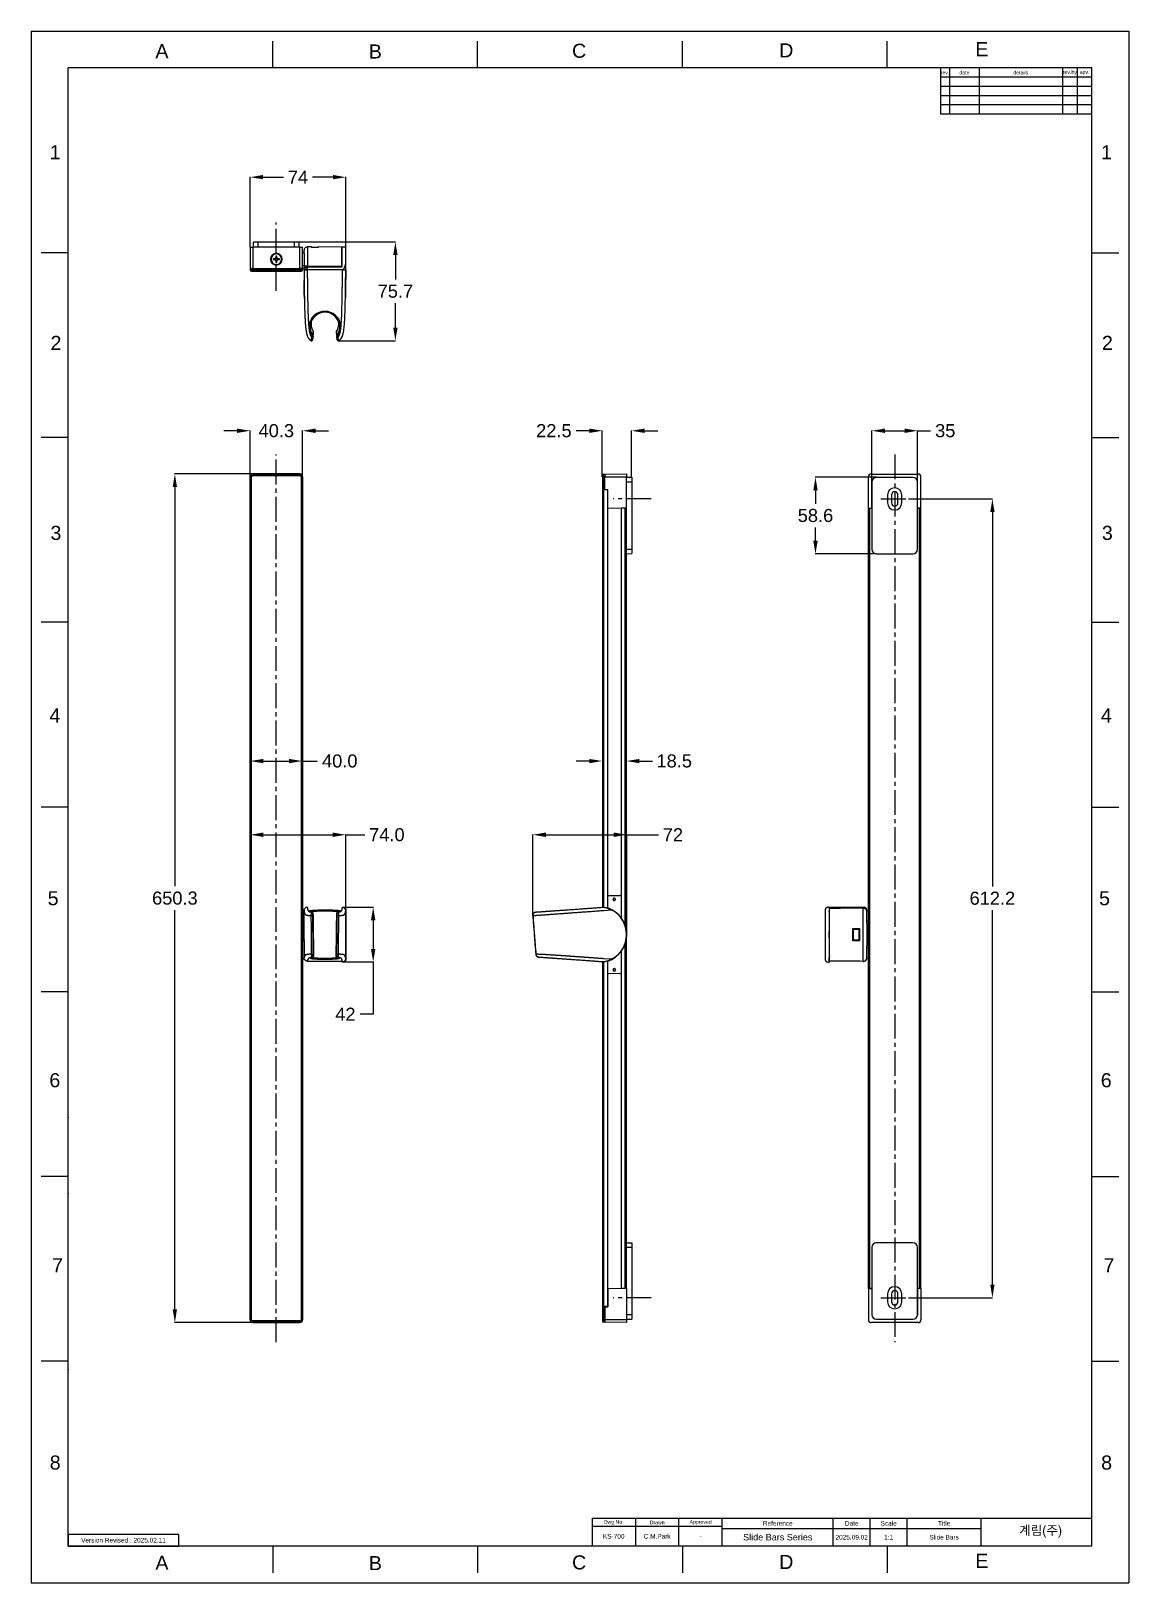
# Model space of a CAD drawing. Header units: millimetres. Extents: x -1516 to -675, y 295 to 1484.
import ezdxf

# ---------------------------------------------------------------- set-up
doc = ezdxf.new("R2010")
doc.units = ezdxf.units.MM
doc.linetypes.add('CENTER2', pattern=[28.575, 19.05, -3.175, 3.175, -3.175])
doc.layers.add('FORM2', color=7, linetype='Continuous')
doc.layers.add('TEXT', color=2, linetype='Continuous')
doc.styles.get("Standard").update_dxf_attribs({"font": 'arial.ttf'})
doc.dimstyles.get("Standard").update_dxf_attribs({"dimtxt": 10, "dimasz": 10, "dimexe": 0.18, "dimexo": 0.0625, "dimgap": 4, "dimtad": 0, "dimtih": 1, "dimtoh": 1, "dimdec": 1, "dimdsep": 46, "dimtxsty": 'Standard', "dimcen": 0, "dimclrd": 3, "dimclre": 3, "dimclrt": 3, "dimadec": 0, "dimazin": 0, "dimtfac": 1, "dimtdec": 1, "dimtofl": 0, "dimtmove": 0, "dimatfit": 3, "dimfxl": 1, "dimtolj": 1, "dimtzin": 0, "dimarcsym": 0})

msp = doc.modelspace()

# ---------------------------------------------------------------- texts
at = {"layer": 'FORM2', "linetype": 'Continuous', "attachment_point": 5}
for s, width, insert, char_height in [('E', 7.0791, (-787.68, 1470.01), 10.79), ('A', 7.0791, (-1415.71, 1468.49), 10.79), ('B', 7.0791, (-1252.25, 1468.25), 10.79), ('C', 7.0791, (-1096.15, 1468.72), 10.79), ('D', 7.0791, (-937.47, 1469.11), 10.79), ('rev.', 3.5396, (-815.85, 1452.06), 2.832), ('date', 11.3266, (-800.98, 1452.06), 2.832), ('details', 31.8561, (-757.8, 1452.06), 2.832), ('rev.by', 5.6633, (-720.28, 1452.06), 2.832), ('apv.', 5.6633, (-708.96, 1452.06), 2.832), ('1', 35.3956, (-1497.57, 1391.04), 10.79), ('1', 35.3956, (-692.18, 1391.04), 10.79), ('2', 35.3956, (-1496.9, 1244.93), 10.79), ('2', 35.3956, (-691.5, 1244.93), 10.79), ('3', 35.3956, (-1496.92, 1099.26), 10.79), ('3', 35.3956, (-691.53, 1099.26), 10.79), ('4', 35.3956, (-1497.74, 959.36), 10.79), ('4', 35.3956, (-692.34, 959.36), 10.79), ('5', 35.3956, (-1499.08, 819.29), 10.79), ('5', 35.3956, (-693.69, 819.29), 10.79), ('6', 35.3956, (-1497.78, 679.81), 10.79), ('6', 35.3956, (-692.38, 679.81), 10.79), ('7', 35.3956, (-1495.66, 538.12), 10.79), ('7', 35.3956, (-690.27, 538.12), 10.79), ('8', 35.3956, (-1497.48, 386.82), 10.79), ('8', 35.3956, (-692.08, 386.82), 10.79), ('Version Revised : 2025.02.11', 95.5262, (-1445.18, 327.36), 3.5396), ('-', 16.6359, (-1003.09, 330.37), 3.54), ('A', 7.0791, (-1415.71, 310.08), 10.79), ('B', 7.0791, (-1252.25, 309.85), 10.79), ('C', 7.0791, (-1096.15, 310.31), 10.79), ('D', 7.0791, (-937.47, 310.7), 10.79), ('E', 7.0791, (-787.68, 311.6), 10.79)]:
    msp.add_mtext_dynamic_manual_height_columns(s, width=width, gutter_width=8.85, heights=[0], dxfattribs=dict(at, insert=insert, char_height=char_height))
at = {"layer": 'FORM2', "color": 2, "linetype": 'Continuous', "char_height": 3.54, "attachment_point": 5}
for s, width, insert in [('KS-700', 53.8506, (-1069.64, 330.37)), ('C.M.Park', 16.6359, (-1036.37, 330.37)), ('2025.09.02', 14.1582, (-887.35, 329.66)), ('1:1', 14.1582, (-859.03, 329.66)), ('Slide Bars', 64.6901, (-816.56, 329.66))]:
    msp.add_mtext_dynamic_manual_height_columns(s, width=width, gutter_width=8.85, heights=[0], dxfattribs=dict(at, insert=insert))
at = {"layer": 'TEXT', "linetype": 'Continuous', "attachment_point": 5}
for s, width, insert, char_height in [('Dwg No.', 37.7717, (-1069.64, 340.99), 2.832), ('Drawn', 16.6359, (-1036.37, 340.99), 2.832), ('Approved', 16.6359, (-1003.09, 340.99), 2.832), ('Reference', 42.4747, (-943.98, 340.28), 3.54), ('Date', 14.1582, (-887.35, 340.28), 3.54), ('Scale', 14.1582, (-859.03, 340.28), 3.54), ('Title', 28.3165, (-816.56, 340.28), 3.54), ('{\\fHYGothic-Medium|b0|i0|c129|p18;계림(주)}', 108.8668, (-742.69, 333.9), 7.0791), ('Slide Bars Series', 90.9497, (-943.98, 329.66), 4.9554)]:
    msp.add_mtext_dynamic_manual_height_columns(s, width=width, gutter_width=8.85, heights=[0], dxfattribs=dict(at, insert=insert, char_height=char_height))

# ---------------------------------------------------------------- blocks, each defined once
blk = doc.blocks.new('*D3')
at = {"color": 3, "lineweight": -2, "transparency": 16777216}
for p, q in [((-1358.2, 1177.6), (-1368.2, 1177.6)), ((-1348.2, 1118.4), (-1348.2, 1177.8)), ((-1308, 1118.4), (-1308, 1177.8)), ((-1298, 1177.6), (-1288, 1177.6))]:
    blk.add_line(p, q, dxfattribs=at)
at = {"color": 3, "lineweight": 18, "transparency": 16777216}
for points in [[(-1358.2, 1179.3), (-1358.2, 1175.9), (-1348.2, 1177.6)], [(-1298, 1179.3), (-1298, 1175.9), (-1308, 1177.6)]]:
    blk.add_solid(points, dxfattribs=at)
at = {"color": 3, "lineweight": 18, "transparency": 16777216, "insert": (-1328.1, 1177.6), "char_height": 10, "attachment_point": 5}
blk.add_mtext('\\A1;40.3', dxfattribs=at)
blk = doc.blocks.new('*D4')
at = {"color": 3, "lineweight": -2, "transparency": 16777216}
for p, q in [((-1346.2, 1144.5), (-1406, 1144.5)), ((-1405.8, 1134.5), (-1405.8, 828.5)), ((-1405.8, 504.2), (-1405.8, 810.3)), ((-1346.2, 494.2), (-1406, 494.2))]:
    blk.add_line(p, q, dxfattribs=at)
at = {"color": 3, "lineweight": 18, "transparency": 16777216}
for points in [[(-1407.5, 1134.5), (-1404.2, 1134.5), (-1405.8, 1144.5)], [(-1407.5, 504.2), (-1404.2, 504.2), (-1405.8, 494.2)]]:
    blk.add_solid(points, dxfattribs=at)
at = {"color": 3, "lineweight": 18, "transparency": 16777216, "insert": (-1405.8, 819.4), "char_height": 10, "attachment_point": 5}
blk.add_mtext('\\A1;650.3', dxfattribs=at)
blk = doc.blocks.new('*D5')
at = {"color": 3, "lineweight": -2, "transparency": 16777216}
for p, q in [((-1348.1, 792), (-1348.1, 868.2)), ((-1338.1, 868), (-1284.9, 868)), ((-1274.9, 792), (-1274.9, 868.2)), ((-1274.9, 868), (-1260.4, 868))]:
    blk.add_line(p, q, dxfattribs=at)
at = {"color": 3, "lineweight": 18, "transparency": 16777216}
for points in [[(-1338.1, 869.7), (-1338.1, 866.3), (-1348.1, 868)], [(-1284.9, 869.7), (-1284.9, 866.3), (-1274.9, 868)]]:
    blk.add_solid(points, dxfattribs=at)
at = {"color": 3, "lineweight": 18, "transparency": 16777216, "insert": (-1243.4, 868), "char_height": 10, "attachment_point": 5}
blk.add_mtext('\\A1;74.0', dxfattribs=at)
blk = doc.blocks.new('*D6')
at = {"color": 3, "lineweight": -2, "transparency": 16777216}
for p, q in [((-1088.4, 1177.6), (-1098.4, 1177.6)), ((-1078.4, 1142.4), (-1078.4, 1177.8)), ((-1055.9, 1142), (-1055.9, 1177.8)), ((-1045.9, 1177.6), (-1035.9, 1177.6))]:
    blk.add_line(p, q, dxfattribs=at)
at = {"color": 3, "lineweight": 18, "transparency": 16777216}
for points in [[(-1088.4, 1179.3), (-1088.4, 1175.9), (-1078.4, 1177.6)], [(-1045.9, 1179.3), (-1045.9, 1175.9), (-1055.9, 1177.6)]]:
    blk.add_solid(points, dxfattribs=at)
at = {"color": 3, "lineweight": 18, "transparency": 16777216, "insert": (-1115.5, 1177.6), "char_height": 10, "attachment_point": 5}
blk.add_mtext('\\A1;22.5', dxfattribs=at)
blk = doc.blocks.new('*D7')
at = {"color": 3, "lineweight": -2, "transparency": 16777216}
for p, q in [((-1348.1, 940.3), (-1348.1, 924.3)), ((-1308.3, 940.3), (-1308.3, 924.3)), ((-1338.1, 924.5), (-1318.3, 924.5)), ((-1308.3, 924.5), (-1296.7, 924.5))]:
    blk.add_line(p, q, dxfattribs=at)
at = {"color": 3, "lineweight": 18, "transparency": 16777216}
for points in [[(-1338.1, 926.1), (-1338.1, 922.8), (-1348.1, 924.5)], [(-1318.3, 926.1), (-1318.3, 922.8), (-1308.3, 924.5)]]:
    blk.add_solid(points, dxfattribs=at)
at = {"color": 3, "lineweight": 18, "transparency": 16777216, "insert": (-1279.5, 924.5), "char_height": 10, "attachment_point": 5}
blk.add_mtext('\\A1;40.0', dxfattribs=at)
blk = doc.blocks.new('*D8')
at = {"color": 3, "lineweight": -2, "transparency": 16777216}
for p, q in [((-1277.3, 812.5), (-1253.7, 812.5)), ((-1253.9, 802.5), (-1253.9, 780.5)), ((-1277.8, 770.5), (-1253.7, 770.5)), ((-1253.9, 770.5), (-1253.9, 730.5)), ((-1253.9, 730.5), (-1263.9, 730.5))]:
    blk.add_line(p, q, dxfattribs=at)
at = {"color": 3, "lineweight": 18, "transparency": 16777216}
for points in [[(-1255.6, 802.5), (-1252.2, 802.5), (-1253.9, 812.5)], [(-1255.6, 780.5), (-1252.2, 780.5), (-1253.9, 770.5)]]:
    blk.add_solid(points, dxfattribs=at)
at = {"color": 3, "lineweight": 18, "transparency": 16777216, "insert": (-1275.2, 730.5), "char_height": 10, "attachment_point": 5}
blk.add_mtext('\\A1;42', dxfattribs=at)
blk = doc.blocks.new('*D9')
at = {"color": 3, "lineweight": -2, "transparency": 16777216}
for p, q in [((-843.9, 1125.4), (-779.4, 1125.4)), ((-779.6, 1115.4), (-779.6, 828.4)), ((-779.6, 523.2), (-779.6, 810.2)), ((-843.9, 513.2), (-779.4, 513.2))]:
    blk.add_line(p, q, dxfattribs=at)
at = {"color": 3, "lineweight": 18, "transparency": 16777216}
for points in [[(-781.2, 1115.4), (-777.9, 1115.4), (-779.6, 1125.4)], [(-781.2, 523.2), (-777.9, 523.2), (-779.6, 513.2)]]:
    blk.add_solid(points, dxfattribs=at)
at = {"color": 3, "lineweight": 18, "transparency": 16777216, "insert": (-779.6, 819.3), "char_height": 10, "attachment_point": 5}
blk.add_mtext('\\A1;612.2', dxfattribs=at)
blk = doc.blocks.new('*D10')
at = {"color": 3, "lineweight": -2, "transparency": 16777216}
for p, q in [((-1088.4, 924.5), (-1098.4, 924.5)), ((-1078.4, 924.4), (-1078.4, 924.3)), ((-1059.9, 924.5), (-1059.9, 924.6)), ((-1049.9, 924.5), (-1039.9, 924.5))]:
    blk.add_line(p, q, dxfattribs=at)
at = {"color": 3, "lineweight": 18, "transparency": 16777216}
for points in [[(-1088.4, 926.1), (-1088.4, 922.8), (-1078.4, 924.5)], [(-1049.9, 926.1), (-1049.9, 922.8), (-1059.9, 924.5)]]:
    blk.add_solid(points, dxfattribs=at)
at = {"color": 3, "lineweight": 18, "transparency": 16777216, "insert": (-1023.3, 924.5), "char_height": 10, "attachment_point": 5}
blk.add_mtext('\\A1;18.5', dxfattribs=at)
blk = doc.blocks.new('*D11')
at = {"color": 3, "lineweight": -2, "transparency": 16777216}
for p, q in [((-1131.6, 806.1), (-1131.6, 868.2)), ((-1121.6, 868), (-1069.6, 868)), ((-1059.6, 791.6), (-1059.6, 868.2)), ((-1059.6, 868), (-1035.3, 868))]:
    blk.add_line(p, q, dxfattribs=at)
at = {"color": 3, "lineweight": 18, "transparency": 16777216}
for points in [[(-1121.6, 869.7), (-1121.6, 866.3), (-1131.6, 868)], [(-1069.6, 869.7), (-1069.6, 866.3), (-1059.6, 868)]]:
    blk.add_solid(points, dxfattribs=at)
at = {"color": 3, "lineweight": 18, "transparency": 16777216, "insert": (-1024.3, 868), "char_height": 10, "attachment_point": 5}
blk.add_mtext('\\A1;72', dxfattribs=at)
blk = doc.blocks.new('*D12')
at = {"color": 3, "lineweight": -2, "transparency": 16777216}
for p, q in [((-868.5, 1141.9), (-915.3, 1141.9)), ((-915.1, 1131.9), (-915.1, 1121.7)), ((-915.1, 1093.3), (-915.1, 1103.5)), ((-868.5, 1083.3), (-915.3, 1083.3))]:
    blk.add_line(p, q, dxfattribs=at)
at = {"color": 3, "lineweight": 18, "transparency": 16777216}
for points in [[(-916.8, 1131.9), (-913.4, 1131.9), (-915.1, 1141.9)], [(-916.8, 1093.3), (-913.4, 1093.3), (-915.1, 1083.3)]]:
    blk.add_solid(points, dxfattribs=at)
at = {"color": 3, "lineweight": 18, "transparency": 16777216, "insert": (-915.1, 1112.6), "char_height": 10, "attachment_point": 5}
blk.add_mtext('\\A1;58.6', dxfattribs=at)
blk = doc.blocks.new('*D13')
at = {"color": 3, "lineweight": -2, "transparency": 16777216}
for p, q in [((-871.9, 1138.5), (-871.9, 1177.8)), ((-861.9, 1177.6), (-846.9, 1177.6)), ((-836.9, 1138.5), (-836.9, 1177.8)), ((-836.9, 1177.6), (-826.9, 1177.6))]:
    blk.add_line(p, q, dxfattribs=at)
at = {"color": 3, "lineweight": 18, "transparency": 16777216}
for points in [[(-861.9, 1179.3), (-861.9, 1175.9), (-871.9, 1177.6)], [(-846.9, 1179.3), (-846.9, 1175.9), (-836.9, 1177.6)]]:
    blk.add_solid(points, dxfattribs=at)
at = {"color": 3, "lineweight": 18, "transparency": 16777216, "insert": (-815.7, 1177.6), "char_height": 10, "attachment_point": 5}
blk.add_mtext('\\A1;35', dxfattribs=at)
blk = doc.blocks.new('*D14')
at = {"color": 3, "lineweight": -2, "transparency": 16777216}
for p, q in [((-1348.2, 1318.4), (-1348.2, 1372.1)), ((-1338.2, 1371.9), (-1322.6, 1371.9)), ((-1284.8, 1371.9), (-1300.4, 1371.9)), ((-1274.8, 1317.7), (-1274.8, 1372.1))]:
    blk.add_line(p, q, dxfattribs=at)
at = {"color": 3, "lineweight": 18, "transparency": 16777216}
for points in [[(-1338.2, 1373.6), (-1338.2, 1370.3), (-1348.2, 1371.9)], [(-1284.8, 1373.6), (-1284.8, 1370.3), (-1274.8, 1371.9)]]:
    blk.add_solid(points, dxfattribs=at)
at = {"color": 3, "lineweight": 18, "transparency": 16777216, "insert": (-1311.5, 1371.9), "char_height": 10, "attachment_point": 5}
blk.add_mtext('\\A1;74', dxfattribs=at)
blk = doc.blocks.new('*D15')
at = {"color": 3, "lineweight": -2, "transparency": 16777216}
for p, q in [((-1345.5, 1322.3), (-1236.7, 1322.3)), ((-1236.9, 1312.3), (-1236.9, 1293.5)), ((-1236.9, 1256.6), (-1236.9, 1275.4)), ((-1280.6, 1246.6), (-1236.7, 1246.6))]:
    blk.add_line(p, q, dxfattribs=at)
at = {"color": 3, "lineweight": 18, "transparency": 16777216}
for points in [[(-1238.5, 1312.3), (-1235.2, 1312.3), (-1236.9, 1322.3)], [(-1238.5, 1256.6), (-1235.2, 1256.6), (-1236.9, 1246.6)]]:
    blk.add_solid(points, dxfattribs=at)
at = {"color": 3, "lineweight": 18, "transparency": 16777216, "insert": (-1236.9, 1284.5), "char_height": 10, "attachment_point": 5}
blk.add_mtext('\\A1;75.7', dxfattribs=at)

# ---------------------------------------------------------------- dimensions: what is measured, and where the dimension line sits
at = {"lineweight": 18}
dim = msp.add_linear_dim(base=(-1274.75, 1371.92), p1=(-1348.24, 1318.31), p2=(-1274.75, 1317.67), text='74', dimstyle='Standard', dxfattribs=at)
dim.commit()
dim.dimension.update_dxf_attribs({"geometry": '*D14', "text_midpoint": (-1311.5, 1371.92)})
for base, p1, p2, picture, middle in [((-1236.86, 1322.31), (-1280.62, 1246.61), (-1345.53, 1322.31), '*D15', (-1236.86, 1284.46)), ((-1405.82, 494.22), (-1346.1, 1144.51), (-1346.1, 494.22), '*D4', (-1405.82, 819.37)), ((-915.11, 1141.89), (-868.42, 1083.29), (-868.42, 1141.89), '*D12', (-915.11, 1112.59)), ((-779.58, 513.15), (-843.92, 1125.39), (-843.92, 513.15), '*D9', (-779.58, 819.27))]:
    dim = msp.add_linear_dim(base=base, p1=p1, p2=p2, angle=90, dimstyle='Standard', dxfattribs=at)
    dim.commit()
    dim.dimension.update_dxf_attribs({"geometry": picture, "text_midpoint": middle})
for base, p1, p2, picture, middle in [((-1307.95, 1177.6), (-1348.24, 1118.38), (-1307.95, 1118.38), '*D3', (-1328.1, 1177.6)), ((-1078.36, 1177.6), (-1055.86, 1141.9), (-1078.36, 1142.37), '*D6', (-1115.47, 1177.6)), ((-836.92, 1177.6), (-871.92, 1138.39), (-836.92, 1138.39), '*D13', (-815.72, 1177.6)), ((-1059.86, 924.46), (-1078.36, 924.46), (-1059.86, 924.46), '*D10', (-1023.31, 924.46))]:
    dim = msp.add_linear_dim(base=base, p1=p1, p2=p2, dimstyle='Standard', dxfattribs=at)
    dim.commit()
    dim.dimension.update_dxf_attribs({"geometry": picture, "text_midpoint": middle})
for base, p1, p2, text, picture, middle in [((-1308.3, 924.46), (-1348.1, 940.36), (-1308.3, 940.36), '40.0', '*D7', (-1279.54, 924.46)), ((-1348.1, 867.99), (-1274.9, 791.95), (-1348.1, 791.95), '74.0', '*D5', (-1243.42, 867.99))]:
    dim = msp.add_linear_dim(base=base, p1=p1, p2=p2, text=text, dimstyle='Standard', dxfattribs=at)
    dim.commit()
    dim.dimension.update_dxf_attribs({"geometry": picture, "text_midpoint": middle, "dimtype": 160})
dim = msp.add_linear_dim(base=(-1059.6088, 867.9878), p1=(-1131.5606, 806.08), p2=(-1059.6088, 791.4906), dimstyle='Standard', dxfattribs=at)
dim.commit()
dim.dimension.update_dxf_attribs({"geometry": '*D11', "text_midpoint": (-1024.2759, 867.9878), "dimtype": 160})
dim = msp.add_linear_dim(base=(-1253.9, 770.49), p1=(-1277.39, 812.49), p2=(-1277.9, 770.49), angle=90, dimstyle='Standard', dxfattribs=at)
dim.commit()
dim.dimension.update_dxf_attribs({"geometry": '*D8', "text_midpoint": (-1275.21, 730.52), "dimtype": 160})

# ---------------------------------------------------------------- linework, layer by layer
at = {"color": 1, "linetype": 'CENTER2', "lineweight": 25}
for p, q in [((-1328.1, 1284.81), (-1328.1, 1337.31)), ((-1328.1, 479.22), (-1328.1, 1159.51)), ((-854.42, 1159.44), (-854.42, 479.15)), ((-1040.86, 1125.39), (-1070.16, 1125.39)), ((-864.92, 1125.39), (-843.92, 1125.39)), ((-1040.86, 513.15), (-1070.16, 513.15)), ((-864.92, 513.15), (-843.92, 513.15))]:
    msp.add_line(p, q, dxfattribs=at)
at = {"lineweight": 25}
for p, q in [((-1345.6, 1318.31), (-1345.53, 1322.31)), ((-1345.53, 1322.31), (-1342.1, 1322.31)), ((-1342.1, 1318.31), (-1342.1, 1322.31)), ((-1342.1, 1322.31), (-1314.1, 1322.31)), ((-1314.1, 1318.31), (-1314.1, 1322.31)), ((-1314.1, 1322.31), (-1310.67, 1322.31)), ((-1310.6, 1318.31), (-1310.67, 1322.31)), ((-1348.24, 1318.31), (-1348.1, 1301.81)), ((-1348.24, 1318.31), (-1346.1, 1318.31)), ((-1346.1, 1318.31), (-1346.1, 1301.81)), ((-1310.1, 1318.31), (-1346.1, 1318.31)), ((-1332.15, 1309.06), (-1332.35, 1309.06)), ((-1330.5, 1309.39), (-1330.5, 1308.73)), ((-1329.3, 1309.39), (-1330.5, 1309.39)), ((-1330.5, 1308.73), (-1329.3, 1308.73)), ((-1328.5, 1311.46), (-1328.5, 1310.24)), ((-1327.7, 1311.46), (-1328.5, 1311.46)), ((-1327.7, 1310.24), (-1327.7, 1311.46)), ((-1325.7, 1309.39), (-1326.89, 1309.39)), ((-1326.89, 1308.73), (-1325.7, 1308.73)), ((-1325.7, 1308.73), (-1325.7, 1309.39)), ((-1324.05, 1309.06), (-1323.85, 1309.06)), ((-1310.1, 1318.31), (-1307.95, 1318.31)), ((-1310.1, 1301.81), (-1310.1, 1318.31)), ((-1308.1, 1301.81), (-1307.95, 1318.31)), ((-1307.99, 1313.96), (-1306.61, 1313.96)), ((-1306.9, 1315.56), (-1306.9, 1313.96)), ((-1306.61, 1303.96), (-1306.61, 1313.96)), ((-1301.19, 1318.54), (-1303.87, 1318.56)), ((-1303.87, 1303.96), (-1303.87, 1318.56)), ((-1301.19, 1318.54), (-1301.19, 1317.99)), ((-1300.64, 1317.99), (-1301.19, 1318.54)), ((-1295.99, 1317.94), (-1301.19, 1317.99)), ((-1295.99, 1318.49), (-1296.54, 1317.95)), ((-1278.1, 1318.34), (-1295.99, 1318.49)), ((-1295.99, 1318.49), (-1295.99, 1317.94)), ((-1278.1, 1318.34), (-1278.1, 1303.46)), ((-1274.74, 1318.34), (-1277.9, 1318.34)), ((-1277.9, 1318.34), (-1277.9, 1302.96)), ((-1274.84, 1306.91), (-1274.74, 1318.34)), ((-1346.1, 1301.81), (-1348.1, 1301.81)), ((-1348.1, 1301.81), (-1348.1, 1301.66)), ((-1348.1, 1301.66), (-1348.1, 1300.81)), ((-1348.1, 1301.66), (-1346.1, 1301.66)), ((-1348.1, 1300.81), (-1346.1, 1300.81)), ((-1347.1, 1299.81), (-1346.1, 1299.81)), ((-1346.1, 1301.81), (-1310.1, 1301.81)), ((-1346.1, 1301.66), (-1346.1, 1300.81)), ((-1310.1, 1301.66), (-1346.1, 1301.66)), ((-1346.1, 1300.81), (-1310.1, 1300.81)), ((-1346.1, 1300.81), (-1346.1, 1299.81)), ((-1346.1, 1299.81), (-1310.1, 1299.81)), ((-1328.5, 1307.88), (-1328.5, 1306.66)), ((-1328.5, 1306.66), (-1327.7, 1306.66)), ((-1327.7, 1306.66), (-1327.7, 1307.88)), ((-1308.1, 1301.81), (-1310.1, 1301.81)), ((-1310.1, 1300.81), (-1310.1, 1301.66)), ((-1310.1, 1301.66), (-1308.1, 1301.66)), ((-1310.1, 1300.81), (-1308.1, 1300.81)), ((-1310.1, 1300.81), (-1310.1, 1299.81)), ((-1310.1, 1299.81), (-1309.1, 1299.81)), ((-1308.1, 1301.81), (-1308.1, 1301.66)), ((-1308.1, 1300.81), (-1308.1, 1301.66)), ((-1306.61, 1303.96), (-1308.08, 1303.96)), ((-1277.9, 1302.96), (-1304.41, 1302.96)), ((-1304.39, 1300.96), (-1304.4, 1300.8)), ((-1277.39, 1300.96), (-1304.39, 1300.96)), ((-1303.7, 1303.96), (-1303.7, 1303.46)), ((-1303.7, 1302.96), (-1303.7, 1303.46)), ((-1302.69, 1302.96), (-1302.69, 1303.46)), ((-1279.09, 1302.96), (-1279.09, 1303.46)), ((-1278.1, 1302.96), (-1278.1, 1303.46)), ((-1277.4, 1300.8), (-1277.39, 1300.96)), ((-1274.9, 1300.96), (-1274.84, 1306.91)), ((-1300.8, 1249.69), (-1300.89, 1249.11)), ((-1300.01, 1249.63), (-1300.1, 1249.05)), ((-1281.69, 1249.05), (-1281.79, 1249.63)), ((-1280.9, 1249.11), (-1281, 1249.69)), ((-1348.24, 1118.38), (-1348.24, 1142.37)), ((-1348.24, 1142.37), (-1348.1, 1142.37)), ((-1348.1, 496.37), (-1348.1, 1142.37)), ((-1348.1, 1142.37), (-1347.1, 1142.37)), ((-1347.1, 496.37), (-1347.1, 1142.37)), ((-1346.1, 1144.51), (-1346.1, 1144.37)), ((-1310.1, 1144.51), (-1346.1, 1144.51)), ((-1346.1, 1144.37), (-1310.1, 1144.37)), ((-1346.1, 1144.37), (-1346.1, 1143.37)), ((-1346.1, 1143.37), (-1310.1, 1143.37)), ((-1328.1, 1144.39), (-1328.1, 1144.47)), ((-1310.1, 1144.37), (-1310.1, 1144.51)), ((-1310.1, 1144.37), (-1310.1, 1143.37)), ((-1309.1, 1142.37), (-1309.1, 496.37)), ((-1308.1, 1142.37), (-1309.1, 1142.37)), ((-1308.1, 1142.37), (-1307.95, 1142.37)), ((-1308.1, 1142.37), (-1308.1, 496.37)), ((-1307.95, 1118.38), (-1307.95, 1142.37)), ((-1078.36, 1143.37), (-1078.36, 1142.37)), ((-1077.36, 1142.37), (-1078.36, 1142.37)), ((-1078.36, 1142.37), (-1078.36, 812.41)), ((-1077.36, 1144.37), (-1077.36, 1142.37)), ((-1077.36, 1144.37), (-1076.51, 1144.37)), ((-1077.36, 1142.37), (-1076.51, 1142.37)), ((-1077.36, 1142.37), (-1077.36, 812.48)), ((-1076.51, 1144.37), (-1076.51, 1142.37)), ((-1076.51, 1132.37), (-1076.51, 1142.37)), ((-1076.36, 1144.37), (-1059.86, 1144.51)), ((-1076.36, 1142.37), (-1076.36, 1144.37)), ((-1076.36, 1132.67), (-1076.36, 1142.37)), ((-1076.36, 1142.37), (-1059.86, 1142.37)), ((-1059.86, 1144.51), (-1059.86, 1142.37)), ((-1059.86, 1118.38), (-1059.86, 1142.37)), ((-1059.86, 1141.97), (-1055.86, 1141.9)), ((-1055.86, 1141.9), (-1055.86, 1138.47)), ((-874.56, 1118.31), (-874.56, 1142.29)), ((-872.42, 1144.44), (-836.42, 1144.44)), ((-840.42, 1141.89), (-868.42, 1141.89)), ((-868.42, 1141.89), (-868.42, 1141.82)), ((-840.42, 1141.82), (-868.42, 1141.82)), ((-840.42, 1141.89), (-840.42, 1141.82)), ((-834.27, 1118.31), (-834.27, 1142.29)), ((-1348.1, 1132.67), (-1348.12, 1132.63)), ((-1348.12, 1118.63), (-1348.12, 1132.63)), ((-1348.12, 1132.63), (-1348.1, 1132.63)), ((-1308.1, 1132.67), (-1308.08, 1132.63)), ((-1308.08, 1132.63), (-1308.1, 1132.63)), ((-1308.08, 1118.63), (-1308.08, 1132.63)), ((-1074.36, 1132.37), (-1076.51, 1132.37)), ((-1076.36, 1132.67), (-1074.16, 1132.63)), ((-1076.36, 1132.37), (-1076.36, 1132.67)), ((-1074.36, 1132.37), (-1074.36, 811.98)), ((-1074.16, 1118.63), (-1074.16, 1132.63)), ((-1059.86, 1138.47), (-1055.86, 1138.47)), ((-1055.86, 1138.47), (-1055.86, 1086.87)), ((-871.92, 1118.31), (-871.92, 1138.39)), ((-871.92, 1138.39), (-871.85, 1138.39)), ((-871.85, 1138.39), (-871.85, 1086.79)), ((-836.99, 1086.79), (-836.99, 1138.39)), ((-836.92, 1138.39), (-836.99, 1138.39)), ((-836.92, 1118.31), (-836.92, 1138.39)), ((-1348.24, 1118.38), (-1348.12, 1118.63)), ((-1348.1, 1118.38), (-1348.24, 1118.38)), ((-1348.12, 1118.63), (-1348.1, 1118.63)), ((-1308.08, 1118.63), (-1308.1, 1118.63)), ((-1307.95, 1118.38), (-1308.1, 1118.38)), ((-1308.08, 1118.63), (-1307.95, 1118.38)), ((-1074.36, 1118.64), (-1074.16, 1118.63)), ((-1074.16, 1118.63), (-1059.86, 1118.38)), ((-1063.86, 1118.37), (-1063.86, 804.37)), ((-1060.86, 1118.37), (-1063.86, 1118.37)), ((-1060.86, 1118.37), (-1059.86, 1118.37)), ((-1060.86, 798.74), (-1060.86, 1118.37)), ((-1059.86, 1118.38), (-1059.86, 1118.37)), ((-1059.86, 794.79), (-1059.86, 1118.37)), ((-874.56, 1118.31), (-871.92, 1118.31)), ((-874.42, 1118.31), (-874.42, 1118.29)), ((-874.42, 520.29), (-874.42, 1118.29)), ((-874.42, 1118.29), (-873.42, 1118.29)), ((-873.42, 1118.29), (-871.92, 1118.29)), ((-873.42, 520.29), (-873.42, 1118.29)), ((-871.92, 1118.31), (-871.92, 1086.79)), ((-836.92, 1086.79), (-836.92, 1118.31)), ((-836.92, 1118.31), (-834.27, 1118.31)), ((-835.42, 1118.29), (-836.92, 1118.29)), ((-835.42, 1118.29), (-834.42, 1118.29)), ((-835.42, 520.29), (-835.42, 1118.29)), ((-834.42, 1118.31), (-834.42, 1118.29)), ((-834.42, 520.29), (-834.42, 1118.29)), ((-1059.86, 1086.87), (-1055.86, 1086.87)), ((-1059.86, 1083.37), (-1055.86, 1083.44)), ((-1055.86, 1086.87), (-1055.86, 1083.44)), ((-871.92, 1086.79), (-871.85, 1086.79)), ((-868.42, 1083.36), (-840.42, 1083.36)), ((-868.42, 1083.29), (-868.42, 1083.36)), ((-868.42, 1083.29), (-840.42, 1083.29)), ((-840.42, 1083.29), (-840.42, 1083.36)), ((-836.92, 1086.79), (-836.99, 1086.79)), ((-1073.7, 821.48), (-1064.7, 821.43)), ((-1306.61, 810.09), (-1308.1, 810.09)), ((-1306.91, 809.38), (-1306.91, 794.19)), ((-1306.9, 809.93), (-1306.9, 791.95)), ((-1300.8, 808.83), (-1300.89, 808.79)), ((-1280.9, 808.79), (-1281, 808.83)), ((-1277.4, 812.48), (-1277.39, 812.49)), ((-1274.9, 809.99), (-1274.84, 810.41)), ((-1274.9, 809.99), (-1274.9, 792.4)), ((-1077.37, 812.48), (-1077.21, 812.49)), ((-1077.21, 809.99), (-1071.26, 810.41)), ((-1069.21, 819.46), (-1069.21, 819.23)), ((-1069.21, 817.52), (-1069.21, 817.75)), ((-905.12, 812.42), (-878.12, 812.42)), ((-904.62, 811.94), (-887.72, 811.94)), ((-904.62, 811.94), (-904.62, 770.42)), ((-904.62, 809.55), (-904.42, 809.55)), ((-904.42, 771.22), (-904.42, 811.78)), ((-878.82, 811.85), (-878.82, 812.02)), ((-878.82, 811.94), (-878.11, 811.94)), ((-878.64, 770.98), (-878.64, 811.86)), ((-875.9, 810.02), (-874.42, 810.02)), ((-875.9, 810.02), (-875.9, 801.72)), ((-1300.01, 808.03), (-1300.1, 807.99)), ((-1300, 808.06), (-1300, 808.06)), ((-1281.69, 807.99), (-1281.79, 808.03)), ((-874.42, 801.72), (-875.9, 801.72)), ((-875.62, 783.87), (-875.62, 798.97)), ((-1306.9, 791.95), (-1306.9, 791.5)), ((-1306.9, 791.5), (-1306.9, 786.71)), ((-1274.9, 792.4), (-1274.9, 791.5)), ((-1274.9, 791.5), (-1274.9, 773)), ((-1060.23, 796.33), (-1060.18, 796.33)), ((-1060.18, 786.66), (-1060.23, 786.66)), ((-1059.86, 520.37), (-1059.86, 788.2)), ((-904.61, 794.42), (-904.61, 788.42)), ((-904.42, 791.42), (-904.6, 791.42)), ((-904.42, 793.82), (-904.59, 793.82)), ((-904.59, 789.02), (-904.42, 789.02)), ((-886.52, 786.58), (-886.52, 796.25)), ((-886.52, 796.25), (-881.32, 796.25)), ((-881.32, 786.58), (-886.52, 786.58)), ((-885.92, 787.19), (-885.92, 795.64)), ((-885.92, 795.52), (-881.92, 795.52)), ((-881.92, 787.32), (-885.92, 787.32)), ((-884.37, 795.52), (-884.12, 795.27)), ((-884.37, 787.32), (-884.12, 787.57)), ((-884.12, 795.27), (-884.12, 795.52)), ((-884.12, 795.27), (-883.87, 795.52)), ((-884.12, 787.57), (-883.87, 787.32)), ((-884.12, 787.57), (-884.12, 787.32)), ((-881.92, 795.65), (-881.92, 787.18)), ((-881.32, 796.25), (-881.32, 786.58)), ((-1300.6, 774.03), (-1300.34, 773.91)), ((-1299.81, 774.82), (-1299.55, 774.7)), ((-1282.25, 774.7), (-1281.99, 774.82)), ((-1281.46, 773.91), (-1281.2, 774.03)), ((-1063.86, 778.63), (-1063.86, 520.37)), ((-1060.86, 520.37), (-1060.86, 784.24)), ((-904.54, 773.99), (-904.42, 773.99)), ((-874.42, 781.12), (-875.9, 781.12)), ((-875.9, 781.12), (-875.9, 772.81)), ((-1308.1, 772.89), (-1306.61, 772.89)), ((-1304.3, 771.18), (-1278, 771.18)), ((-1277.39, 770.49), (-1277.9, 770.49)), ((-1277.39, 770.49), (-1277.4, 770.5)), ((-1274.84, 772.57), (-1274.9, 773)), ((-1078.36, 770.57), (-1078.36, 496.37)), ((-1077.21, 770.49), (-1077.37, 770.5)), ((-1077.36, 770.5), (-1077.36, 496.37)), ((-1071.26, 772.57), (-1077.21, 773)), ((-1074.36, 771.25), (-1074.36, 506.37)), ((-1064.7, 761.55), (-1073.7, 761.5)), ((-1069.21, 765.23), (-1069.21, 765.46)), ((-1069.21, 763.75), (-1069.21, 763.52)), ((-905.12, 770.42), (-904.62, 770.42)), ((-892.63, 771.11), (-904.52, 771.11)), ((-874.42, 772.81), (-875.9, 772.81)), ((-1059.86, 555.37), (-1055.86, 555.3)), ((-1059.86, 551.87), (-1055.86, 551.87)), ((-1055.86, 555.3), (-1055.86, 551.87)), ((-1055.86, 551.87), (-1055.86, 500.27)), ((-871.92, 551.79), (-871.92, 520.28)), ((-871.92, 551.79), (-871.85, 551.79)), ((-871.85, 551.79), (-871.85, 500.19)), ((-840.42, 555.29), (-868.42, 555.29)), ((-868.42, 555.29), (-868.42, 555.22)), ((-840.42, 555.22), (-868.42, 555.22)), ((-840.42, 555.29), (-840.42, 555.22)), ((-836.99, 500.19), (-836.99, 551.79)), ((-836.92, 551.79), (-836.99, 551.79)), ((-836.92, 520.28), (-836.92, 551.79)), ((-1348.12, 520.1), (-1348.24, 520.35)), ((-1348.24, 520.35), (-1348.24, 496.37)), ((-1348.24, 520.35), (-1348.1, 520.35)), ((-1348.12, 520.1), (-1348.12, 506.1)), ((-1348.12, 520.1), (-1348.1, 520.1)), ((-1308.1, 520.35), (-1307.95, 520.35)), ((-1308.08, 520.1), (-1308.1, 520.1)), ((-1307.95, 520.35), (-1308.08, 520.1)), ((-1308.08, 520.1), (-1308.08, 506.1)), ((-1307.95, 520.35), (-1307.95, 496.37)), ((-1074.36, 520.1), (-1074.16, 520.1)), ((-1059.86, 520.35), (-1074.16, 520.1)), ((-1074.16, 520.1), (-1074.16, 506.1)), ((-1060.86, 520.37), (-1063.86, 520.37)), ((-1059.86, 520.37), (-1060.86, 520.37)), ((-1059.86, 520.37), (-1059.86, 520.35)), ((-1059.86, 520.35), (-1059.86, 496.37)), ((-871.92, 520.28), (-874.56, 520.28)), ((-874.56, 520.28), (-874.56, 496.29)), ((-874.42, 520.3), (-874.42, 520.28)), ((-873.42, 520.29), (-874.42, 520.29)), ((-873.42, 520.29), (-871.92, 520.29)), ((-871.92, 520.28), (-871.92, 500.19)), ((-835.42, 520.29), (-836.92, 520.29)), ((-836.92, 520.28), (-836.92, 500.19)), ((-834.27, 520.28), (-836.92, 520.28)), ((-834.42, 520.29), (-835.42, 520.29)), ((-834.42, 520.3), (-834.42, 520.28)), ((-834.27, 520.28), (-834.27, 496.29)), ((-1348.12, 506.1), (-1348.1, 506.1)), ((-1348.1, 506.06), (-1348.12, 506.1)), ((-1308.1, 506.06), (-1308.08, 506.1)), ((-1308.08, 506.1), (-1308.1, 506.1)), ((-1074.36, 506.37), (-1076.51, 506.37)), ((-1076.51, 506.37), (-1076.51, 496.37)), ((-1076.36, 506.37), (-1076.36, 506.06)), ((-1076.36, 506.06), (-1074.16, 506.1)), ((-1076.36, 506.06), (-1076.36, 496.37)), ((-1059.86, 500.27), (-1055.86, 500.27)), ((-1055.86, 500.27), (-1055.86, 496.84)), ((-871.92, 500.19), (-871.85, 500.19)), ((-836.92, 500.19), (-836.99, 500.19)), ((-1348.1, 496.37), (-1348.24, 496.37)), ((-1348.1, 496.37), (-1347.1, 496.37)), ((-1346.1, 494.37), (-1346.1, 495.37)), ((-1310.1, 495.37), (-1346.1, 495.37)), ((-1310.1, 494.37), (-1346.1, 494.37)), ((-1346.1, 494.37), (-1346.1, 494.22)), ((-1346.1, 494.22), (-1310.1, 494.22)), ((-1328.1, 494.34), (-1328.1, 494.26)), ((-1310.1, 494.37), (-1310.1, 495.37)), ((-1310.1, 494.22), (-1310.1, 494.37)), ((-1308.1, 496.37), (-1309.1, 496.37)), ((-1307.95, 496.37), (-1308.1, 496.37)), ((-1078.36, 496.37), (-1078.36, 495.37)), ((-1077.36, 496.37), (-1078.36, 496.37)), ((-1077.36, 496.37), (-1077.36, 494.37)), ((-1076.51, 496.37), (-1077.36, 496.37)), ((-1076.51, 494.37), (-1077.36, 494.37)), ((-1076.51, 496.37), (-1076.51, 494.37)), ((-1076.36, 494.37), (-1076.36, 496.37)), ((-1059.86, 496.37), (-1076.36, 496.37)), ((-1059.86, 494.22), (-1076.36, 494.37)), ((-1059.86, 496.77), (-1055.86, 496.84)), ((-1059.86, 496.37), (-1059.86, 494.22)), ((-836.42, 494.15), (-872.42, 494.15)), ((-868.42, 496.69), (-868.42, 496.76)), ((-868.42, 496.76), (-840.42, 496.76)), ((-868.42, 496.69), (-840.42, 496.69)), ((-840.42, 496.69), (-840.42, 496.76))]:
    msp.add_line(p, q, dxfattribs=at)
for points in [[(-859.92, 1122.39, 1), (-848.92, 1122.39), (-848.92, 1128.39, 1), (-859.92, 1128.39)], [(-856.92, 1122.39, 1), (-851.92, 1122.39), (-851.92, 1128.39, 1), (-856.92, 1128.39)], [(-859.92, 510.15, 1), (-848.92, 510.15), (-848.92, 516.15, 1), (-859.92, 516.15)], [(-856.92, 510.15, 1), (-851.92, 510.15), (-851.92, 516.15, 1), (-856.92, 516.15)]]:
    msp.add_lwpolyline(points, format="xyb", close=True, dxfattribs=at)
for centre, radius, start, end in [((-1328.1, 1309.06), 4.5, 90, 270), ((-1328.1, 1309.06), 4.25, 0, 180), ((-1328.1, 1309.06), 4.25, 180, 0), ((-1328.1, 1309.06), 4.05, 0, 180), ((-1328.1, 1309.06), 4.05, 180, 0), ((-1328.1, 1309.06), 1.25, 108.66292, 164.49335), ((-1328.1, 1309.06), 1.25, 195.50665, 251.33708), ((-1328.1, 1309.06), 0.75, 122.23095, 153.53932), ((-1328.1, 1309.06), 0.75, 206.46068, 237.76905), ((-1328.1, 1309.06), 4.5, 270, 90), ((-1328.1, 1309.06), 1.25, 15.50665, 71.33708), ((-1328.1, 1309.06), 0.75, 26.46068, 57.76905), ((-1328.1, 1309.06), 0.75, 302.23095, 333.53932), ((-1328.1, 1309.06), 1.25, 288.66292, 344.49335), ((-1303.9, 1315.56), 3, 89.5, 180), ((-1347.1, 1300.81), 1, 180, 270), ((-1345.1, 1302.16), 0.5, 224.42762, 270), ((-1336.9, 1302.16), 0.5, 270, 315.57238), ((-1334.3, 1302.16), 0.5, 224.42762, 270), ((-1321.9, 1302.16), 0.5, 270, 315.57238), ((-1319.3, 1302.16), 0.5, 224.42762, 270), ((-1311.1, 1302.16), 0.5, 270, 315.57238), ((-1309.1, 1300.81), 1, 270, 0), ((-1346.1, 1142.37), 2.14, 90, 180), ((-1346.1, 1142.37), 2, 90, 180), ((-1346.1, 1142.37), 1, 90, 180), ((-1310.1, 1142.37), 2.14, 0, 90), ((-1310.1, 1142.37), 2, 0, 90), ((-1310.1, 1142.37), 1, 0, 90), ((-1077.36, 1143.37), 1, 90, 180), ((-872.42, 1142.29), 2.14, 90, 180), ((-868.42, 1138.39), 3.5, 90, 180), ((-868.42, 1138.39), 3.43, 90, 180), ((-840.42, 1138.39), 3.5, 0, 90), ((-840.42, 1138.39), 3.43, 0, 90), ((-836.42, 1142.29), 2.14, 0, 90), ((-868.42, 1086.79), 3.5, 180, 270), ((-868.42, 1086.79), 3.43, 180, 270), ((-840.42, 1086.79), 3.43, 270, 0), ((-840.42, 1086.79), 3.5, 270, 0), ((-1073.71, 819.48), 2, 89.7, 108.96636), ((-1064.71, 819.43), 2, 64.8489, 89.7), ((-1081.21, 791.49), 21.6, 71.09139, 72.48758), ((-1081.21, 791.49), 21.6, 288.90723, 71.09277), ((-1081.21, 791.49), 21.6, 0, 71.09018), ((-1081.21, 791.49), 21.38, 297.742, 62.258), ((-1069.21, 818.49), 0.9, 99.59407, 170.40593), ((-1069.21, 818.49), 0.9, 189.59407, 260.40593), ((-1069.21, 818.49), 0.9, 9.59407, 80.40593), ((-1069.21, 818.49), 0.9, 279.59407, 350.40593), ((-1081.21, 791.49), 21.6, 288.90834, 0), ((-1081.21, 791.49), 21.53, 347.02547, 12.97453), ((-1081.21, 791.49), 21.58, 347.05403, 12.94597), ((-1073.71, 763.5), 2, 251.03364, 270.3), ((-1069.21, 764.49), 0.9, 99.59407, 170.40593), ((-1069.21, 764.49), 0.9, 189.59407, 260.40593), ((-1069.21, 764.49), 0.9, 9.59407, 80.40593), ((-1069.21, 764.49), 0.9, 279.59407, 350.40593), ((-1064.71, 763.55), 2, 270.3, 295.1511), ((-868.42, 551.79), 3.5, 90, 180), ((-868.42, 551.79), 3.43, 90, 180), ((-840.42, 551.79), 3.5, 0, 90), ((-840.42, 551.79), 3.43, 0, 90), ((-868.42, 500.19), 3.5, 180, 270), ((-868.42, 500.19), 3.43, 180, 270), ((-840.42, 500.19), 3.5, 270, 0), ((-840.42, 500.19), 3.43, 270, 0), ((-1346.1, 496.37), 2.14, 180, 270), ((-1346.1, 496.37), 2, 180, 270), ((-1346.1, 496.37), 1, 180, 270), ((-1310.1, 496.37), 2, 270, 0), ((-1310.1, 496.37), 1, 270, 0), ((-1310.1, 496.37), 2.14, 270, 0), ((-1077.36, 495.37), 1, 180, 270), ((-872.42, 496.29), 2.14, 180, 270), ((-836.42, 496.29), 2.14, 270, 0)]:
    msp.add_arc(centre, radius, start, end, dxfattribs=at)
for centre, major_axis, ratio, start_param, end_param in [((-1304.4, 1300.98), (2.5, 0.02), 0.2130397, 1.5689372, 3.1415927), ((-1304.4, 1300.98), (2.5, 0.02), 0.0712444, 3.696438, 4.7117672), ((-1277.4, 1300.98), (-2.5, 0.02), 0.0712444, 1.5714181, 3.1415927), ((-1290.9, 1256.96), (12.18, 0), 0.9974587, 5.6713954, 10.0365679), ((-1290.9, 1257.02), (11.38, 0), 0.9974587, 5.6713954, 10.0365679), ((-1300.89, 1249.17), (0.79, -0.124), 0.0703893, 4.7234329, 6.2855066), ((-1300.86, 1250.04), (0.654, 0.46), 0.0583243, 4.6713882, 6.2134305), ((-1300.8, 1249.75), (0.79, -0.124), 0.0703896, 4.7234369, 6.2855068), ((-1281, 1249.75), (-0.79, -0.124), 0.0703896, 6.2808635, 7.8429337), ((-1280.9, 1249.17), (-0.79, -0.124), 0.0703896, 6.280864, 7.8429345), ((-1280.93, 1250.04), (-0.654, 0.46), 0.0583244, 0.0697548, 1.6117972), ((-1301.17, 1247.41), (-0.794, 0.1), 0.9969661, 2.5686926, 3.1118401), ((-1280.62, 1247.41), (0.794, 0.1), 0.9969661, 3.1713452, 3.6987508), ((-1280.62, 1247.41), (0.794, 0.1), 0.9969661, 4.398108, 4.7861642), ((-1328.1, 1144.43), (-4.5, 0), 0.0087269, 4.712389, 7.8539816), ((-1328.1, 1144.43), (-4.5, 0), 0.0087269, 1.5707963, 4.712389), ((-1304.4, 809.93), (-2.5, 0.1), 0.9770063, 0.0001255, 0.0409407), ((-1304.4, 809.99), (2.48, 0.3), 0.9974209, 1.4495332, 2.4648625), ((-1290.9, 809.35), (-12.18, 0), 0.071247, 5.9432311, 6.8949752), ((-1290.9, 809.35), (-12.18, 0), 0.071247, 3.3943796, 5.9432311), ((-1290.9, 808.57), (-11.38, 0), 0.071247, 3.5573917, 5.8704556), ((-1300.89, 807.99), (0.331, -0.728), 0.9854544, 1.1469083, 2.7089819), ((-1300.86, 808.05), (0.081, 0.796), 0.8165409, 5.9752897, 6.4069176), ((-1300.8, 808.03), (0.331, -0.728), 0.9854544, 1.1469063, 2.7089763), ((-1281, 808.03), (-0.331, -0.728), 0.9854543, 3.5742088, 5.1362791), ((-1280.9, 807.99), (-0.331, -0.728), 0.9854544, 3.5742083, 5.1362787), ((-1280.93, 808.05), (-0.081, 0.796), 0.8165409, 6.1594529, 6.5911047), ((-1290.9, 809.35), (-12.18, 0), 0.071247, 2.5298027, 3.3943798), ((-1277.4, 809.99), (-2.48, 0.3), 0.9974209, 3.2634775, 4.8336521), ((-1274.93, 791.49), (0, -21.38), 0.0087269, 0.4841892, 2.6574034), ((-1069.22, 818.49), (-0.966, 0), 0.9999863, 4.7071529, 7.8592177), ((-1069.22, 818.49), (-0.966, 0), 0.9999863, 1.5760324, 4.7071529), ((-907.58, 791.42), (0, -21.38), 0.0087269, 3.6257819, 5.7989961), ((-878.12, 809.86), (-2.5, -0.1), 0.9770063, 3.1662366, 4.6733075), ((-1301.17, 806.14), (0.8, 0.008), 0.0772213, 4.1824916, 6.1271896), ((-1280.62, 806.14), (-0.8, 0.008), 0.0772212, 0.1559957, 2.1006823), ((-1130.76, 806.14), (-0.798, -0.062), 0.009771, 0.0225171, 0.5291291), ((-1306.78, 794.19), (0, -15), 0.0087269, 4.712389, 5.2347038), ((-1300.88, 776.44), (0.8, 0.008), 0.0766837, 4.1439566, 6.1271961), ((-1300.6, 774.82), (0.332, 0.728), 0.9855046, 3.5749978, 5.1324531), ((-1300.39, 774.69), (0.092, -0.795), 0.8490499, 6.1479154, 6.5414316), ((-1300.34, 774.71), (0.332, 0.728), 0.9855045, 3.5750019, 5.1324497), ((-1281.46, 774.71), (-0.332, 0.728), 0.9855046, 1.1507333, 2.7081823), ((-1281.2, 774.82), (-0.332, 0.728), 0.9855046, 1.150728, 2.708184), ((-1280.91, 776.44), (-0.8, 0.008), 0.0766834, 0.1559892, 2.139213), ((-1281.4, 774.69), (-0.092, -0.795), 0.8490494, 6.0653477, 6.418455), ((-1128.46, 776.44), (-0.798, -0.061), 0.0096866, 0.0225452, 0.5676717), ((-1277.4, 773), (-2.48, -0.3), 0.9974209, 1.4495332, 3.0197078), ((-1069.22, 764.49), (-0.966, 0), 0.9999863, 4.7071529, 7.8592177), ((-1069.22, 764.49), (-0.966, 0), 0.9999863, 1.5760324, 4.7071529), ((-1328.1, 494.3), (-4.5, 0), 0.0087269, 4.712389, 7.8539816), ((-1328.1, 494.3), (-4.5, 0), 0.0087269, 1.5707963, 4.712389)]:
    msp.add_ellipse(centre, major_axis=major_axis, ratio=ratio, start_param=start_param, end_param=end_param, dxfattribs=at)
for points, degree in [([(-1329.3, 1309.39), (-1329.24, 1309.39), (-1329.11, 1309.39), (-1328.93, 1309.39), (-1328.82, 1309.39), (-1328.77, 1309.39)], 3), ([(-1328.77, 1308.73), (-1328.82, 1308.73), (-1328.93, 1308.73), (-1329.11, 1308.73), (-1329.24, 1308.73), (-1329.3, 1308.73)], 3), ([(-1328.5, 1309.69), (-1328.5, 1309.75), (-1328.5, 1309.86), (-1328.5, 1310.04), (-1328.5, 1310.18), (-1328.5, 1310.24)], 3), ([(-1328.5, 1307.88), (-1328.5, 1307.94), (-1328.5, 1308.07), (-1328.5, 1308.26), (-1328.5, 1308.37), (-1328.5, 1308.43)], 3), ([(-1327.7, 1310.24), (-1327.7, 1310.18), (-1327.7, 1310.05), (-1327.7, 1309.86), (-1327.7, 1309.75), (-1327.7, 1309.69)], 3), ([(-1327.7, 1308.43), (-1327.7, 1308.37), (-1327.7, 1308.26), (-1327.7, 1308.08), (-1327.7, 1307.94), (-1327.7, 1307.88)], 3), ([(-1327.42, 1309.39), (-1327.37, 1309.39), (-1327.26, 1309.39), (-1327.08, 1309.39), (-1326.96, 1309.39), (-1326.89, 1309.39)], 3), ([(-1326.89, 1308.73), (-1326.96, 1308.73), (-1327.08, 1308.73), (-1327.26, 1308.73), (-1327.37, 1308.73), (-1327.42, 1308.73)], 3), ([(-1306.91, 1302.96), (-1306.91, 1302.77), (-1306.91, 1302.36), (-1306.9, 1301.7), (-1306.9, 1301.21), (-1306.9, 1300.96)], 3), ([(-1306.9, 1300.96), (-1306.9, 1300.93), (-1306.9, 1300.87), (-1306.89, 1300.81), (-1306.89, 1300.78)], 3), ([(-1304.41, 1302.96), (-1304.41, 1302.74), (-1304.4, 1302.28), (-1304.4, 1301.78), (-1304.4, 1301.51)], 3), ([(-1304.4, 1301.51), (-1304.4, 1301.45), (-1304.4, 1301.33), (-1304.39, 1301.15), (-1304.4, 1301.02), (-1304.39, 1300.96)], 3), ([(-1304.4, 1300.8), (-1304.39, 1299.67), (-1304.37, 1297.49), (-1304.34, 1294.46), (-1304.31, 1291.62), (-1304.28, 1288.98), (-1304.24, 1286.53), (-1304.21, 1284.23), (-1304.18, 1282.1), (-1304.15, 1280.11), (-1304.12, 1278.26), (-1304.08, 1276.53), (-1304.05, 1274.92), (-1304.01, 1273.42), (-1303.98, 1272.03), (-1303.94, 1270.73), (-1303.91, 1269.51), (-1303.87, 1268.38), (-1303.83, 1267.33), (-1303.8, 1266.35), (-1303.76, 1265.45), (-1303.72, 1264.62), (-1303.69, 1263.84), (-1303.65, 1263.08), (-1303.61, 1262.32), (-1303.57, 1261.57), (-1303.52, 1260.82), (-1303.47, 1260.08), (-1303.41, 1259.34), (-1303.35, 1258.59), (-1303.29, 1257.87), (-1303.22, 1257.18), (-1303.16, 1256.56), (-1303.09, 1256.01), (-1303.03, 1255.52), (-1302.97, 1255.09), (-1302.91, 1254.7), (-1302.86, 1254.34), (-1302.8, 1254), (-1302.74, 1253.67), (-1302.68, 1253.34), (-1302.61, 1253.02), (-1302.54, 1252.7), (-1302.46, 1252.37), (-1302.38, 1252.05), (-1302.29, 1251.72), (-1302.18, 1251.38), (-1302.07, 1251.05), (-1301.94, 1250.73), (-1301.81, 1250.43), (-1301.67, 1250.16), (-1301.54, 1249.92), (-1301.4, 1249.71), (-1301.27, 1249.53), (-1301.15, 1249.38), (-1301.03, 1249.24), (-1300.93, 1249.16), (-1300.89, 1249.11)], 3), ([(-1303.87, 1303.96), (-1303.81, 1303.96), (-1303.75, 1303.96), (-1303.7, 1303.96)], 3), ([(-1278.1, 1303.46), (-1280.93, 1303.46), (-1286.61, 1303.46), (-1295.14, 1303.46), (-1300.84, 1303.46), (-1303.7, 1303.46)], 3), ([(-1280.9, 1249.11), (-1280.86, 1249.15), (-1280.77, 1249.24), (-1280.62, 1249.4), (-1280.47, 1249.6), (-1280.31, 1249.83), (-1280.17, 1250.07), (-1280.03, 1250.33), (-1279.91, 1250.59), (-1279.8, 1250.86), (-1279.69, 1251.14), (-1279.59, 1251.43), (-1279.5, 1251.74), (-1279.41, 1252.05), (-1279.33, 1252.36), (-1279.26, 1252.68), (-1279.18, 1253), (-1279.12, 1253.32), (-1279.05, 1253.65), (-1278.99, 1254), (-1278.93, 1254.37), (-1278.86, 1254.8), (-1278.79, 1255.28), (-1278.72, 1255.83), (-1278.65, 1256.45), (-1278.58, 1257.11), (-1278.51, 1257.79), (-1278.45, 1258.5), (-1278.39, 1259.23), (-1278.33, 1259.97), (-1278.28, 1260.72), (-1278.23, 1261.46), (-1278.19, 1262.21), (-1278.15, 1263), (-1278.1, 1263.83), (-1278.06, 1264.75), (-1278.02, 1265.76), (-1277.98, 1266.87), (-1277.93, 1268.06), (-1277.89, 1269.36), (-1277.85, 1270.76), (-1277.81, 1272.29), (-1277.77, 1273.96), (-1277.73, 1275.76), (-1277.69, 1277.72), (-1277.65, 1279.85), (-1277.61, 1282.16), (-1277.57, 1284.67), (-1277.54, 1287.39), (-1277.5, 1290.35), (-1277.46, 1293.56), (-1277.43, 1297.03), (-1277.41, 1299.52), (-1277.4, 1300.8)], 3), ([(-1300.86, 1249.98), (-1300.85, 1249.96), (-1300.82, 1249.9), (-1300.79, 1249.81), (-1300.79, 1249.73), (-1300.8, 1249.69)], 3), ([(-1300.21, 1250.5), (-1300.17, 1250.76), (-1300.09, 1251.31), (-1299.97, 1252.15), (-1299.84, 1253.02), (-1299.76, 1253.59), (-1299.72, 1253.88)], 3), ([(-1300.01, 1249.63), (-1299.97, 1249.9), (-1299.9, 1250.44), (-1299.78, 1251.3), (-1299.66, 1252.18), (-1299.59, 1252.76), (-1299.55, 1253.06)], 3), ([(-1282.25, 1253.06), (-1282.21, 1252.8), (-1282.14, 1252.27), (-1282.03, 1251.44), (-1281.91, 1250.57), (-1281.83, 1249.95), (-1281.79, 1249.63)], 3), ([(-1282.08, 1253.88), (-1282.04, 1253.63), (-1281.96, 1253.1), (-1281.84, 1252.29), (-1281.72, 1251.43), (-1281.63, 1250.82), (-1281.58, 1250.5)], 3), ([(-1281.41, 1247.28), (-1281.41, 1247.27), (-1281.42, 1247.29), (-1281.43, 1247.39), (-1281.46, 1247.57), (-1281.5, 1247.79), (-1281.53, 1248.01), (-1281.57, 1248.24), (-1281.61, 1248.48), (-1281.65, 1248.74), (-1281.68, 1248.94), (-1281.69, 1249.05)], 3), ([(-1281, 1249.69), (-1281, 1249.72), (-1281, 1249.79), (-1280.98, 1249.89), (-1280.95, 1249.95), (-1280.93, 1249.98)], 3), ([(-1301.58, 1246.72), (-1301.45, 1246.64), (-1301.3, 1246.62)], 2), ([(-1306.91, 809.38), (-1306.91, 809.45), (-1306.91, 809.58), (-1306.9, 809.76), (-1306.9, 809.88), (-1306.9, 809.93)], 3), ([(-1306.9, 809.93), (-1306.9, 809.94), (-1306.9, 809.95), (-1306.89, 809.97), (-1306.89, 809.97)], 3), ([(-1306.89, 810.08), (-1306.89, 810.03)], 1), ([(-1304.4, 812.48), (-1304.39, 812.4), (-1304.37, 812.24), (-1304.34, 812.03), (-1304.31, 811.82), (-1304.28, 811.64), (-1304.24, 811.46), (-1304.21, 811.3), (-1304.18, 811.14), (-1304.15, 811), (-1304.12, 810.87), (-1304.08, 810.75), (-1304.05, 810.63), (-1304.01, 810.52), (-1303.98, 810.42), (-1303.94, 810.33), (-1303.91, 810.24), (-1303.87, 810.16), (-1303.83, 810.09), (-1303.8, 810.02), (-1303.76, 809.95), (-1303.72, 809.9), (-1303.69, 809.84), (-1303.65, 809.78), (-1303.61, 809.73), (-1303.57, 809.68), (-1303.52, 809.62), (-1303.47, 809.57), (-1303.41, 809.52), (-1303.35, 809.46), (-1303.29, 809.41), (-1303.22, 809.36), (-1303.16, 809.32), (-1303.09, 809.28), (-1303.03, 809.25), (-1302.97, 809.21), (-1302.91, 809.19), (-1302.86, 809.16), (-1302.8, 809.14), (-1302.74, 809.11), (-1302.68, 809.09), (-1302.61, 809.07), (-1302.54, 809.04), (-1302.46, 809.02), (-1302.38, 809), (-1302.29, 808.97), (-1302.18, 808.95), (-1302.07, 808.93), (-1301.94, 808.9), (-1301.81, 808.88), (-1301.67, 808.86), (-1301.54, 808.84), (-1301.4, 808.83), (-1301.27, 808.82), (-1301.15, 808.81), (-1301.03, 808.8), (-1300.93, 808.79), (-1300.89, 808.79)], 3), ([(-1300.86, 808.85), (-1300.85, 808.85), (-1300.82, 808.84), (-1300.79, 808.84), (-1300.79, 808.83), (-1300.8, 808.83)], 3), ([(-1280.13, 808.95), (-1280.46, 808.9), (-1281.01, 808.85)], 2), ([(-1281, 808.83), (-1281, 808.83), (-1281, 808.84), (-1280.98, 808.84), (-1280.95, 808.85), (-1280.93, 808.85)], 3), ([(-1280.9, 808.79), (-1280.86, 808.79), (-1280.77, 808.8), (-1280.62, 808.81), (-1280.47, 808.82), (-1280.31, 808.84), (-1280.17, 808.86), (-1280.03, 808.87), (-1279.91, 808.89), (-1279.8, 808.91), (-1279.69, 808.93), (-1279.59, 808.95), (-1279.5, 808.97), (-1279.41, 809), (-1279.33, 809.02), (-1279.26, 809.04), (-1279.18, 809.06), (-1279.12, 809.09), (-1279.05, 809.11), (-1278.99, 809.14), (-1278.93, 809.16), (-1278.86, 809.19), (-1278.79, 809.23), (-1278.72, 809.27), (-1278.65, 809.31), (-1278.58, 809.36), (-1278.51, 809.41), (-1278.45, 809.46), (-1278.39, 809.51), (-1278.33, 809.56), (-1278.28, 809.62), (-1278.23, 809.67), (-1278.19, 809.72), (-1278.15, 809.78), (-1278.1, 809.84), (-1278.06, 809.9), (-1278.02, 809.98), (-1277.98, 810.06), (-1277.93, 810.14), (-1277.89, 810.23), (-1277.85, 810.33), (-1277.81, 810.44), (-1277.77, 810.56), (-1277.73, 810.69), (-1277.69, 810.83), (-1277.65, 810.98), (-1277.61, 811.15), (-1277.57, 811.33), (-1277.54, 811.52), (-1277.5, 811.73), (-1277.46, 811.96), (-1277.43, 812.21), (-1277.41, 812.39), (-1277.4, 812.48)], 3), ([(-1129.06, 808.79), (-1129.02, 808.79), (-1128.93, 808.8), (-1128.77, 808.81), (-1128.57, 808.82), (-1128.34, 808.84), (-1128.1, 808.86), (-1127.85, 808.87), (-1127.58, 808.89), (-1127.31, 808.91), (-1127.03, 808.93), (-1126.74, 808.95), (-1126.44, 808.97), (-1126.13, 809), (-1125.81, 809.02), (-1125.49, 809.04), (-1125.17, 809.06), (-1124.85, 809.09), (-1124.52, 809.11), (-1124.17, 809.14), (-1123.8, 809.16), (-1123.38, 809.19), (-1122.89, 809.23), (-1122.34, 809.27), (-1121.72, 809.31), (-1121.06, 809.36), (-1120.38, 809.41), (-1119.68, 809.46), (-1118.94, 809.51), (-1118.2, 809.56), (-1117.45, 809.62), (-1116.71, 809.67), (-1115.96, 809.72), (-1115.18, 809.78), (-1114.34, 809.84), (-1113.42, 809.9), (-1112.41, 809.98), (-1111.31, 810.06), (-1110.11, 810.14), (-1108.81, 810.23), (-1107.41, 810.33), (-1105.88, 810.44), (-1104.22, 810.56), (-1102.41, 810.69), (-1100.45, 810.83), (-1098.32, 810.98), (-1096.01, 811.15), (-1093.5, 811.33), (-1090.78, 811.52), (-1087.82, 811.73), (-1084.61, 811.96), (-1081.14, 812.21), (-1078.66, 812.39), (-1077.37, 812.48)], 3), ([(-1074.71, 811.86), (-1074.71, 811.88), (-1074.71, 811.93), (-1074.71, 812.01), (-1074.71, 812.06), (-1074.71, 812.09)], 3), ([(-1074.21, 811.93), (-1074.21, 811.93), (-1074.21, 811.93), (-1074.21, 811.93)], 3), ([(-1069.95, 818.49), (-1069.97, 818.51), (-1070.02, 818.56), (-1070.07, 818.61), (-1070.1, 818.64)], 3), ([(-1070.1, 818.34), (-1070.07, 818.37), (-1070.02, 818.42), (-1069.97, 818.47), (-1069.95, 818.49)], 3), ([(-1069.36, 819.38), (-1069.34, 819.35), (-1069.28, 819.3), (-1069.24, 819.25), (-1069.21, 819.23)], 3), ([(-1069.21, 817.75), (-1069.24, 817.73), (-1069.28, 817.68), (-1069.34, 817.63), (-1069.36, 817.6)], 3), ([(-1069.21, 819.23), (-1069.19, 819.25), (-1069.14, 819.3), (-1069.09, 819.35), (-1069.06, 819.38)], 3), ([(-1069.06, 817.6), (-1069.09, 817.63), (-1069.14, 817.68), (-1069.19, 817.73), (-1069.21, 817.75)], 3), ([(-1068.32, 818.64), (-1068.35, 818.61), (-1068.4, 818.56), (-1068.45, 818.51), (-1068.47, 818.49)], 3), ([(-1068.47, 818.49), (-1068.45, 818.47), (-1068.4, 818.42), (-1068.35, 818.37), (-1068.32, 818.34)], 3), ([(-904.42, 811.78), (-901.58, 811.81), (-895.91, 811.86), (-887.37, 811.94), (-881.67, 811.99), (-878.82, 812.02)], 3), ([(-878.64, 811.86), (-878.7, 811.86), (-878.76, 811.85), (-878.82, 811.85)], 3), ([(-878.12, 812.31), (-878.12, 812.32), (-878.12, 812.34), (-878.12, 812.38), (-878.12, 812.41), (-878.12, 812.42)], 3), ([(-878.11, 811.94), (-878.11, 812), (-878.11, 812.13), (-878.12, 812.25), (-878.12, 812.31)], 3), ([(-1301.57, 806.08), (-1301.55, 803.57), (-1301.51, 798.76), (-1301.45, 792.18), (-1301.4, 786.24), (-1301.35, 780.94), (-1301.32, 777.83), (-1301.31, 776.38)], 3), ([(-1300.1, 807.99), (-1300.12, 807.98), (-1300.17, 807.92), (-1300.24, 807.74), (-1300.29, 807.48), (-1300.34, 807.17), (-1300.36, 806.86), (-1300.38, 806.54), (-1300.38, 806.28), (-1300.38, 806.14)], 3), ([(-1300.38, 806.14), (-1300.35, 803.63), (-1300.31, 798.82), (-1300.24, 792.24), (-1300.18, 786.3), (-1300.13, 780.99), (-1300.1, 777.88), (-1300.09, 776.44)], 3), ([(-1300.01, 808.03), (-1299.97, 805.4), (-1299.9, 800.04), (-1299.78, 791.68), (-1299.66, 783.17), (-1299.59, 777.53), (-1299.55, 774.7)], 3), ([(-1282.25, 774.7), (-1282.21, 777.21), (-1282.14, 782.34), (-1282.03, 790.32), (-1281.91, 798.78), (-1281.83, 804.88), (-1281.79, 808.03)], 3), ([(-1281.7, 776.44), (-1281.68, 778.97), (-1281.63, 783.81), (-1281.57, 790.41), (-1281.51, 796.35), (-1281.46, 801.63), (-1281.43, 804.71), (-1281.41, 806.14)], 3), ([(-1281.41, 806.14), (-1281.41, 806.27), (-1281.42, 806.52), (-1281.43, 806.88), (-1281.46, 807.21), (-1281.5, 807.46), (-1281.53, 807.64), (-1281.57, 807.78), (-1281.61, 807.88), (-1281.65, 807.95), (-1281.68, 807.98), (-1281.69, 807.99)], 3), ([(-1280.48, 776.38), (-1280.46, 778.91), (-1280.41, 783.76), (-1280.36, 790.36), (-1280.3, 796.3), (-1280.26, 801.58), (-1280.23, 804.66), (-1280.22, 806.08)], 3), ([(-1129.14, 776.38), (-1129.33, 778.91), (-1129.71, 783.76), (-1130.22, 790.36), (-1130.69, 796.3), (-1131.1, 801.58), (-1131.34, 804.66), (-1131.45, 806.08)], 3), ([(-1306.89, 786.24), (-1306.89, 786.4), (-1306.9, 786.55), (-1306.9, 786.71)], 3), ([(-1306.89, 786.24), (-1306.89, 784.81), (-1306.87, 781.97), (-1306.84, 777.75), (-1306.82, 774.97), (-1306.81, 773.58)], 3), ([(-886.52, 796.25), (-886.42, 796.15), (-886.22, 795.95), (-886.02, 795.74), (-885.92, 795.64)], 3), ([(-886.52, 786.58), (-886.42, 786.69), (-886.22, 786.89), (-886.02, 787.09), (-885.92, 787.19)], 3), ([(-881.32, 796.25), (-881.42, 796.15), (-881.62, 795.95), (-881.82, 795.75), (-881.92, 795.65)], 3), ([(-881.32, 786.58), (-881.42, 786.69), (-881.62, 786.89), (-881.82, 787.09), (-881.92, 787.18)], 3), ([(-1300.6, 774.03), (-1300.64, 774.02), (-1300.72, 774.02), (-1300.84, 774.01), (-1300.96, 774), (-1301.07, 773.99), (-1301.17, 773.97), (-1301.28, 773.96), (-1301.38, 773.95), (-1301.48, 773.94), (-1301.59, 773.92), (-1301.7, 773.9), (-1301.82, 773.88), (-1301.94, 773.86), (-1302.07, 773.83), (-1302.2, 773.8), (-1302.33, 773.77), (-1302.45, 773.73), (-1302.57, 773.69), (-1302.69, 773.65), (-1302.8, 773.6), (-1302.9, 773.56), (-1303, 773.51), (-1303.09, 773.46), (-1303.17, 773.41), (-1303.24, 773.36), (-1303.31, 773.31), (-1303.37, 773.25), (-1303.43, 773.2), (-1303.49, 773.14), (-1303.56, 773.07), (-1303.62, 773), (-1303.68, 772.92), (-1303.74, 772.83), (-1303.8, 772.74), (-1303.86, 772.63), (-1303.91, 772.52), (-1303.97, 772.4), (-1304.02, 772.27), (-1304.07, 772.12), (-1304.12, 771.97), (-1304.17, 771.79), (-1304.21, 771.61), (-1304.26, 771.41), (-1304.28, 771.26), (-1304.3, 771.18)], 3), ([(-1300.39, 773.89), (-1300.53, 773.87), (-1300.81, 773.84), (-1301.2, 773.78), (-1301.55, 773.71), (-1301.84, 773.64), (-1302.03, 773.55), (-1302.1, 773.47), (-1302.06, 773.39), (-1301.92, 773.32), (-1301.66, 773.24), (-1301.3, 773.16), (-1300.84, 773.09), (-1300.27, 773.02), (-1299.62, 772.96), (-1298.89, 772.9), (-1298.07, 772.84), (-1297.19, 772.79), (-1296.24, 772.75), (-1295.24, 772.72), (-1294.2, 772.69), (-1293.13, 772.67), (-1292.03, 772.66), (-1290.93, 772.66), (-1289.82, 772.66), (-1288.72, 772.67), (-1287.65, 772.69), (-1286.61, 772.72), (-1285.61, 772.75), (-1284.66, 772.79), (-1283.77, 772.84), (-1282.95, 772.89), (-1282.21, 772.95), (-1281.55, 773.02), (-1280.99, 773.08), (-1280.52, 773.16), (-1280.15, 773.23), (-1279.89, 773.31), (-1279.73, 773.39), (-1279.69, 773.47), (-1279.76, 773.55), (-1279.93, 773.63), (-1280.19, 773.7), (-1280.51, 773.76), (-1280.88, 773.82), (-1281.21, 773.87), (-1281.4, 773.89)], 3), ([(-1300.34, 773.91), (-1300.33, 773.91), (-1300.33, 773.9), (-1300.35, 773.89), (-1300.37, 773.89), (-1300.39, 773.89)], 3), ([(-1300.28, 773.9), (-1300.25, 773.9), (-1300.23, 773.9)], 2), ([(-1300.09, 776.44), (-1300.09, 776.3), (-1300.08, 776.04), (-1300.05, 775.67), (-1300.01, 775.33), (-1299.95, 775.08), (-1299.89, 774.9), (-1299.84, 774.84), (-1299.81, 774.82)], 3), ([(-1281.99, 774.82), (-1281.96, 774.83), (-1281.91, 774.9), (-1281.84, 775.07), (-1281.79, 775.33), (-1281.74, 775.64), (-1281.72, 776.02), (-1281.71, 776.29), (-1281.7, 776.44)], 3), ([(-1281.4, 773.89), (-1281.41, 773.89), (-1281.44, 773.89), (-1281.46, 773.9), (-1281.46, 773.9), (-1281.46, 773.91)], 3), ([(-1277.4, 770.5), (-1277.41, 770.58), (-1277.43, 770.74), (-1277.46, 770.96), (-1277.49, 771.16), (-1277.53, 771.35), (-1277.56, 771.53), (-1277.6, 771.69), (-1277.64, 771.85), (-1277.68, 771.99), (-1277.72, 772.12), (-1277.76, 772.25), (-1277.81, 772.36), (-1277.85, 772.47), (-1277.9, 772.57), (-1277.95, 772.66), (-1278, 772.75), (-1278.05, 772.83), (-1278.1, 772.9), (-1278.15, 772.97), (-1278.2, 773.03), (-1278.26, 773.09), (-1278.31, 773.15), (-1278.36, 773.2), (-1278.42, 773.25), (-1278.48, 773.3), (-1278.55, 773.35), (-1278.62, 773.4), (-1278.7, 773.45), (-1278.78, 773.5), (-1278.87, 773.55), (-1278.97, 773.59), (-1279.07, 773.64), (-1279.18, 773.68), (-1279.29, 773.71), (-1279.4, 773.75), (-1279.52, 773.78), (-1279.63, 773.81), (-1279.74, 773.84), (-1279.85, 773.86), (-1279.96, 773.88), (-1280.06, 773.9), (-1280.15, 773.91), (-1280.24, 773.93), (-1280.34, 773.94), (-1280.43, 773.95), (-1280.53, 773.96), (-1280.63, 773.98), (-1280.74, 773.99), (-1280.85, 774), (-1280.96, 774.01), (-1281.07, 774.02), (-1281.15, 774.02), (-1281.2, 774.03)], 3), ([(-1077.37, 770.5), (-1078.51, 770.58), (-1080.71, 770.74), (-1083.77, 770.96), (-1086.63, 771.16), (-1089.29, 771.35), (-1091.76, 771.53), (-1094.06, 771.69), (-1096.2, 771.85), (-1098.2, 771.99), (-1100.06, 772.12), (-1101.79, 772.25), (-1103.4, 772.36), (-1104.89, 772.47), (-1106.29, 772.57), (-1107.58, 772.66), (-1108.79, 772.75), (-1109.91, 772.83), (-1110.96, 772.9), (-1111.93, 772.97), (-1112.83, 773.03), (-1113.66, 773.09), (-1114.42, 773.15), (-1115.15, 773.2), (-1115.86, 773.25), (-1116.56, 773.3), (-1117.27, 773.35), (-1117.97, 773.4), (-1118.67, 773.45), (-1119.36, 773.5), (-1120.02, 773.55), (-1120.66, 773.59), (-1121.26, 773.64), (-1121.82, 773.68), (-1122.35, 773.71), (-1122.84, 773.75), (-1123.3, 773.78), (-1123.71, 773.81), (-1124.07, 773.84), (-1124.38, 773.86), (-1124.66, 773.88), (-1124.91, 773.9), (-1125.13, 773.91), (-1125.33, 773.93), (-1125.51, 773.94), (-1125.68, 773.95), (-1125.85, 773.96), (-1126.01, 773.98), (-1126.17, 773.99), (-1126.32, 774), (-1126.45, 774.01), (-1126.58, 774.02), (-1126.67, 774.02), (-1126.71, 774.03)], 3), ([(-904.52, 771.11), (-904.52, 771.59), (-904.53, 772.55), (-904.53, 773.51), (-904.54, 773.99)], 3), ([(-1278, 771.18), (-1277.98, 771.07), (-1277.94, 770.84), (-1277.91, 770.61), (-1277.9, 770.49)], 3), ([(-1074.21, 771.05), (-1074.21, 771.08), (-1074.21, 771.13), (-1074.21, 771.21), (-1074.21, 771.27), (-1074.21, 771.29)], 3), ([(-1070.1, 764.64), (-1070.07, 764.61), (-1070.02, 764.56), (-1069.97, 764.51), (-1069.95, 764.49)], 3), ([(-1069.95, 764.49), (-1069.97, 764.47), (-1070.02, 764.42), (-1070.07, 764.37), (-1070.1, 764.34)], 3), ([(-1069.21, 765.23), (-1069.24, 765.25), (-1069.28, 765.3), (-1069.34, 765.35), (-1069.36, 765.38)], 3), ([(-1069.36, 763.6), (-1069.34, 763.63), (-1069.28, 763.68), (-1069.24, 763.73), (-1069.21, 763.75)], 3), ([(-1069.06, 765.38), (-1069.09, 765.35), (-1069.14, 765.3), (-1069.19, 765.25), (-1069.21, 765.23)], 3), ([(-1069.21, 763.75), (-1069.19, 763.73), (-1069.14, 763.68), (-1069.09, 763.63), (-1069.06, 763.6)], 3), ([(-1068.47, 764.49), (-1068.45, 764.51), (-1068.4, 764.56), (-1068.35, 764.61), (-1068.32, 764.64)], 3), ([(-1068.32, 764.34), (-1068.35, 764.37), (-1068.4, 764.42), (-1068.45, 764.47), (-1068.47, 764.49)], 3), ([(-904.52, 771.11), (-904.54, 771), (-904.57, 770.77), (-904.6, 770.54), (-904.62, 770.42)], 3), ([(-878.64, 770.98), (-881.52, 771.01), (-887.26, 771.06), (-895.85, 771.14), (-901.56, 771.19), (-904.42, 771.22)], 3)]:
    msp.add_open_spline(points, degree=degree, dxfattribs=at)
for points, knots in [([(-1306.91, 1302.96), (-1306.91, 1302.96), (-1306.91, 1302.96), (-1306.87, 1302.96), (-1306.83, 1302.96), (-1306.8, 1302.96), (-1306.79, 1302.96), (-1306.77, 1302.96), (-1306.76, 1302.96), (-1306.75, 1302.96), (-1306.71, 1302.96), (-1306.63, 1302.96), (-1306.55, 1302.96), (-1306.46, 1302.96), (-1306.42, 1302.96), (-1306.35, 1302.96), (-1306.34, 1302.96), (-1306.31, 1302.96), (-1306.3, 1302.96), (-1306.26, 1302.96), (-1306.23, 1302.96), (-1306.15, 1302.96), (-1306.03, 1302.96), (-1305.89, 1302.96), (-1305.79, 1302.96), (-1305.74, 1302.96), (-1305.69, 1302.96), (-1305.65, 1302.96), (-1305.63, 1302.96), (-1305.54, 1302.96), (-1305.39, 1302.96), (-1305.23, 1302.96), (-1305.08, 1302.96), (-1304.99, 1302.96), (-1304.87, 1302.96), (-1304.83, 1302.96), (-1304.74, 1302.96), (-1304.7, 1302.96), (-1304.58, 1302.96), (-1304.49, 1302.96), (-1304.41, 1302.96)], [0, 0, 0, 0, 0.0625, 0.125, 0.1875, 0.1875, 0.21875, 0.21875, 0.234375, 0.234375, 0.25, 0.3125, 0.375, 0.375, 0.4375, 0.4375, 0.453125, 0.453125, 0.46875, 0.46875, 0.5, 0.5, 0.5625, 0.625, 0.625, 0.65625, 0.671875, 0.671875, 0.6875, 0.6875, 0.75, 0.8125, 0.8125, 0.875, 0.875, 0.90625, 0.90625, 0.9375, 0.9375, 1, 1, 1, 1]), ([(-1306.89, 1300.78), (-1306.89, 1300.78), (-1306.89, 1300.78), (-1306.89, 1300.78), (-1306.89, 1300.79), (-1306.89, 1300.79), (-1306.89, 1300.79), (-1306.89, 1300.79), (-1306.89, 1300.79), (-1306.89, 1300.79), (-1306.88, 1300.8), (-1306.88, 1300.8), (-1306.88, 1300.8), (-1306.88, 1300.8), (-1306.87, 1300.8), (-1306.87, 1300.81), (-1306.86, 1300.81), (-1306.86, 1300.81), (-1306.86, 1300.81), (-1306.85, 1300.81), (-1306.85, 1300.81), (-1306.84, 1300.82), (-1306.83, 1300.82), (-1306.83, 1300.82), (-1306.82, 1300.82), (-1306.81, 1300.82), (-1306.81, 1300.82), (-1306.8, 1300.83), (-1306.79, 1300.83), (-1306.77, 1300.83), (-1306.76, 1300.84), (-1306.74, 1300.84), (-1306.73, 1300.84), (-1306.71, 1300.84), (-1306.69, 1300.85), (-1306.68, 1300.85), (-1306.66, 1300.85), (-1306.64, 1300.86), (-1306.61, 1300.86), (-1306.59, 1300.86), (-1306.57, 1300.86), (-1306.55, 1300.87), (-1306.53, 1300.87), (-1306.52, 1300.87)], [0, 0, 0, 0, 0.0183804, 0.0368308, 0.0553507, 0.0739395, 0.0925966, 0.1113215, 0.1301134, 0.1489718, 0.167896, 0.1868853, 0.205939, 0.2250564, 0.2442367, 0.2634792, 0.2827831, 0.3021476, 0.3215718, 0.341055, 0.3605963, 0.3801949, 0.3998497, 0.4195599, 0.4393246, 0.4591429, 0.4790137, 0.4989361, 0.5312568, 0.5637506, 0.5964137, 0.6292423, 0.6622322, 0.6953792, 0.728679, 0.7621269, 0.7957184, 0.8294486, 0.8633124, 0.8973047, 0.9314204, 0.965654, 1, 1, 1, 1]), ([(-1306.86, 1300.93), (-1306.83, 1297.94), (-1306.78, 1292.31), (-1306.68, 1284.39), (-1306.57, 1277.53), (-1306.44, 1271.72), (-1306.29, 1267.15), (-1306.14, 1263.68), (-1305.99, 1260.89), (-1305.8, 1258.32), (-1305.53, 1255.64), (-1305.19, 1253.35), (-1304.71, 1251.31), (-1304.12, 1249.58), (-1303.15, 1247.88), (-1302.1, 1247.1), (-1301.54, 1246.8)], [0, 0, 0, 0, 0.1620864, 0.3050932, 0.4290354, 0.533935, 0.6198138, 0.6768603, 0.7217586, 0.7714989, 0.8161548, 0.8677334, 0.8968162, 0.9292524, 0.9667632, 1, 1, 1, 1]), ([(-1306.61, 1303.96), (-1306.55, 1303.96), (-1306.49, 1303.96), (-1306.33, 1303.96), (-1306.25, 1303.96), (-1306.14, 1303.96), (-1306.11, 1303.96), (-1306.06, 1303.96), (-1306.04, 1303.96), (-1305.96, 1303.96), (-1305.91, 1303.96), (-1305.75, 1303.96), (-1305.64, 1303.96), (-1305.46, 1303.96), (-1305.4, 1303.96), (-1305.3, 1303.96), (-1305.27, 1303.96), (-1305.2, 1303.96), (-1305.17, 1303.96), (-1305.01, 1303.96), (-1304.87, 1303.96), (-1304.6, 1303.96), (-1304.45, 1303.96), (-1304.27, 1303.96), (-1304.24, 1303.96), (-1304.16, 1303.96), (-1304.05, 1303.96), (-1303.94, 1303.96), (-1303.87, 1303.96)], [0, 0, 0, 0, 0.125, 0.125, 0.25, 0.25, 0.28125, 0.28125, 0.3125, 0.3125, 0.375, 0.375, 0.5, 0.5, 0.5625, 0.5625, 0.59375, 0.59375, 0.625, 0.625, 0.75, 0.75, 0.875, 0.875, 0.90625, 0.90625, 0.9375, 1, 1, 1, 1]), ([(-1306.52, 1300.87), (-1306.46, 1300.88), (-1306.34, 1300.89), (-1306.2, 1300.9), (-1306.1, 1300.9), (-1306.08, 1300.91), (-1306.04, 1300.91), (-1305.98, 1300.91), (-1305.92, 1300.92), (-1305.79, 1300.92), (-1305.71, 1300.93), (-1305.57, 1300.93), (-1305.52, 1300.93), (-1305.45, 1300.94), (-1305.42, 1300.94), (-1305.38, 1300.94), (-1305.35, 1300.94), (-1305.23, 1300.94), (-1305.13, 1300.95), (-1304.92, 1300.95), (-1304.82, 1300.95), (-1304.66, 1300.96), (-1304.61, 1300.96), (-1304.5, 1300.96), (-1304.45, 1300.96), (-1304.39, 1300.96)], [0, 0, 0, 0, 0.125, 0.25, 0.25, 0.28125, 0.28125, 0.3125, 0.375, 0.375, 0.5, 0.5, 0.5625, 0.5625, 0.59375, 0.59375, 0.625, 0.625, 0.75, 0.75, 0.875, 0.875, 0.9375, 0.9375, 1, 1, 1, 1]), ([(-1280.25, 1246.77), (-1279.86, 1246.98), (-1279.02, 1247.55), (-1278.06, 1248.84), (-1277.38, 1250.36), (-1276.65, 1252.89), (-1276.13, 1256.5), (-1275.78, 1261.11), (-1275.55, 1265.65), (-1275.41, 1269.91), (-1275.3, 1273.96), (-1275.22, 1278.07), (-1275.14, 1282.7), (-1275.06, 1288.09), (-1274.99, 1294.25), (-1274.95, 1298.62), (-1274.93, 1300.93)], [0, 0, 0, 0, 0.023455, 0.0552042, 0.085073, 0.1134069, 0.1971193, 0.2817399, 0.3638139, 0.4435437, 0.5125788, 0.5830051, 0.6663066, 0.763571, 0.8748011, 1, 1, 1, 1]), ([(-1277.39, 1300.96), (-1277.32, 1300.96), (-1277.24, 1300.97), (-1277.15, 1301), (-1277.14, 1301.01), (-1277.1, 1301.02), (-1277.08, 1301.03), (-1277.03, 1301.06), (-1277, 1301.08), (-1276.94, 1301.12), (-1276.91, 1301.14), (-1276.85, 1301.18), (-1276.82, 1301.21), (-1276.74, 1301.28), (-1276.68, 1301.34), (-1276.59, 1301.45), (-1276.54, 1301.5), (-1276.45, 1301.62), (-1276.41, 1301.68), (-1276.32, 1301.8), (-1276.28, 1301.86), (-1276.21, 1301.99), (-1276.17, 1302.05), (-1276.06, 1302.24), (-1276, 1302.37), (-1275.87, 1302.63), (-1275.81, 1302.76), (-1275.7, 1303.03), (-1275.64, 1303.16), (-1275.54, 1303.42), (-1275.49, 1303.56), (-1275.4, 1303.83), (-1275.36, 1303.96), (-1275.3, 1304.16), (-1275.28, 1304.23), (-1275.24, 1304.37), (-1275.22, 1304.43), (-1275.13, 1304.77), (-1275.07, 1305.04), (-1274.96, 1305.58), (-1274.92, 1305.85), (-1274.88, 1306.25), (-1274.87, 1306.38), (-1274.85, 1306.65), (-1274.85, 1306.78), (-1274.84, 1306.91)], [0, 0, 0, 0, 0.03125, 0.03125, 0.0390625, 0.0390625, 0.046875, 0.046875, 0.0625, 0.0625, 0.078125, 0.078125, 0.09375, 0.09375, 0.125, 0.125, 0.15625, 0.15625, 0.1875, 0.1875, 0.21875, 0.21875, 0.25, 0.25, 0.3125, 0.3125, 0.375, 0.375, 0.4375, 0.4375, 0.5, 0.5, 0.5625, 0.5625, 0.59375, 0.59375, 0.625, 0.625, 0.75, 0.75, 0.875, 0.875, 0.9375, 0.9375, 1, 1, 1, 1]), ([(-1274.9, 1300.96), (-1274.9, 1300.65), (-1274.9, 1300.04), (-1274.91, 1299.13), (-1274.92, 1298.23), (-1274.93, 1297.35), (-1274.94, 1296.47), (-1274.95, 1295.61), (-1274.96, 1294.76), (-1274.97, 1293.92), (-1274.98, 1293.09), (-1274.99, 1292.28), (-1274.99, 1291.48), (-1275, 1290.68), (-1275.02, 1289.91), (-1275.03, 1289.14), (-1275.04, 1288.38), (-1275.05, 1287.64), (-1275.06, 1286.91), (-1275.07, 1286.19), (-1275.08, 1285.48), (-1275.09, 1284.79), (-1275.1, 1284.11), (-1275.11, 1283.43), (-1275.13, 1282.78), (-1275.14, 1282.13), (-1275.15, 1281.49), (-1275.16, 1280.87), (-1275.18, 1280.26), (-1275.19, 1279.75), (-1275.19, 1279.44), (-1275.2, 1279.34)], [0, 0, 0, 0, 0.04266, 0.0847666, 0.1263199, 0.1673199, 0.2077664, 0.2476595, 0.2869988, 0.3257845, 0.3640165, 0.4016953, 0.4388212, 0.4753944, 0.5114148, 0.5468825, 0.5817974, 0.6161595, 0.6499685, 0.6832243, 0.715927, 0.7480764, 0.7796729, 0.8107164, 0.8412071, 0.8711452, 0.9005309, 0.929364, 0.9576447, 0.9853726, 1, 1, 1, 1]), ([(-1306.59, 1279.05), (-1306.59, 1279.12), (-1306.6, 1279.58), (-1306.62, 1280.45), (-1306.64, 1281.66), (-1306.67, 1282.92), (-1306.69, 1284.21), (-1306.71, 1285.54), (-1306.73, 1286.91), (-1306.76, 1288.32), (-1306.78, 1289.77), (-1306.79, 1291.25), (-1306.81, 1292.26), (-1306.81, 1292.77)], [0, 0, 0, 0, 0.0156902, 0.1012873, 0.1897347, 0.2810334, 0.3751831, 0.4721847, 0.5720407, 0.6747516, 0.7803154, 0.888731, 1, 1, 1, 1]), ([(-1299.72, 1253.88), (-1299.73, 1253.9), (-1299.74, 1253.93), (-1299.77, 1253.97), (-1299.8, 1254.02), (-1299.83, 1254.07), (-1299.85, 1254.11), (-1299.88, 1254.16), (-1299.91, 1254.21), (-1299.94, 1254.26), (-1299.96, 1254.3), (-1299.99, 1254.35), (-1300.02, 1254.4), (-1300.04, 1254.45), (-1300.07, 1254.5), (-1300.1, 1254.55), (-1300.12, 1254.6), (-1300.15, 1254.65), (-1300.17, 1254.7), (-1300.2, 1254.75), (-1300.22, 1254.81), (-1300.25, 1254.86), (-1300.27, 1254.91), (-1300.3, 1254.96), (-1300.32, 1255.02), (-1300.35, 1255.07), (-1300.37, 1255.12), (-1300.4, 1255.18), (-1300.42, 1255.23), (-1300.44, 1255.29), (-1300.47, 1255.34), (-1300.49, 1255.4), (-1300.51, 1255.45), (-1300.53, 1255.51), (-1300.56, 1255.56), (-1300.58, 1255.62), (-1300.6, 1255.68), (-1300.62, 1255.74), (-1300.64, 1255.79), (-1300.66, 1255.85), (-1300.69, 1255.91), (-1300.76, 1256.13), (-1300.9, 1256.55), (-1301.06, 1257.2), (-1301.19, 1257.94), (-1301.26, 1258.64), (-1301.29, 1259.27), (-1301.28, 1259.76), (-1301.26, 1260.2), (-1301.22, 1260.58), (-1301.18, 1260.91), (-1301.14, 1261.18), (-1301.1, 1261.4), (-1301.05, 1261.64), (-1301, 1261.87), (-1300.95, 1262.04), (-1300.94, 1262.1)], [0, 0, 0, 0, 0.0062571, 0.0125408, 0.018851, 0.0251878, 0.0315511, 0.037941, 0.0443574, 0.0508004, 0.0572699, 0.063766, 0.0702886, 0.0768378, 0.0834135, 0.0900158, 0.0966446, 0.1033, 0.1099819, 0.1166903, 0.1234253, 0.1301868, 0.1369749, 0.1437894, 0.1506306, 0.1574982, 0.1643924, 0.1713131, 0.1782604, 0.1852341, 0.1922344, 0.1992613, 0.2063146, 0.2133945, 0.2205009, 0.2276338, 0.2347932, 0.2419791, 0.2491916, 0.2564306, 0.2636961, 0.2709881, 0.3398137, 0.4180316, 0.5056332, 0.6026085, 0.6665365, 0.7241495, 0.7754511, 0.8204444, 0.8591321, 0.8915165, 0.9175995, 0.9373829, 0.9786537, 1, 1, 1, 1]), ([(-1280.85, 1262.1), (-1280.81, 1261.94), (-1280.76, 1261.71), (-1280.69, 1261.36), (-1280.63, 1261.02), (-1280.57, 1260.59), (-1280.52, 1260.07), (-1280.5, 1259.46), (-1280.52, 1258.84), (-1280.57, 1258.26), (-1280.63, 1257.76), (-1280.72, 1257.29), (-1280.82, 1256.87), (-1280.92, 1256.48), (-1281.01, 1256.2), (-1281.07, 1256), (-1281.11, 1255.89), (-1281.15, 1255.78), (-1281.2, 1255.67), (-1281.24, 1255.56), (-1281.28, 1255.45), (-1281.33, 1255.34), (-1281.37, 1255.23), (-1281.42, 1255.13), (-1281.46, 1255.02), (-1281.51, 1254.92), (-1281.56, 1254.82), (-1281.61, 1254.72), (-1281.66, 1254.62), (-1281.71, 1254.53), (-1281.76, 1254.43), (-1281.81, 1254.34), (-1281.86, 1254.24), (-1281.92, 1254.15), (-1281.97, 1254.06), (-1282.02, 1253.97), (-1282.06, 1253.91), (-1282.08, 1253.88)], [0, 0, 0, 0, 0.0560454, 0.0855398, 0.1255787, 0.1761658, 0.237306, 0.3090048, 0.3912692, 0.4546621, 0.513983, 0.5692293, 0.6203985, 0.6674882, 0.7104964, 0.7247187, 0.7388398, 0.7528597, 0.7667785, 0.780596, 0.7943124, 0.8079275, 0.8214413, 0.8348539, 0.8481653, 0.8613754, 0.8744842, 0.8874917, 0.9003979, 0.9132028, 0.9259064, 0.9385087, 0.9510096, 0.9634092, 0.9757075, 0.9879044, 1, 1, 1, 1]), ([(-1300.89, 1249.11), (-1300.89, 1249.1), (-1300.9, 1249.09), (-1300.91, 1249.06), (-1300.91, 1249.03), (-1300.92, 1249.01), (-1300.93, 1248.98), (-1300.94, 1248.95), (-1300.95, 1248.93), (-1300.96, 1248.9), (-1300.97, 1248.87), (-1300.97, 1248.85), (-1300.98, 1248.82), (-1300.99, 1248.79), (-1301, 1248.77), (-1301.01, 1248.74), (-1301.02, 1248.71), (-1301.02, 1248.68), (-1301.03, 1248.66), (-1301.04, 1248.63), (-1301.05, 1248.6), (-1301.06, 1248.58), (-1301.06, 1248.55), (-1301.07, 1248.52), (-1301.08, 1248.5), (-1301.09, 1248.47), (-1301.1, 1248.44), (-1301.1, 1248.42), (-1301.11, 1248.39), (-1301.12, 1248.36), (-1301.13, 1248.34), (-1301.13, 1248.31), (-1301.14, 1248.29), (-1301.15, 1248.26), (-1301.16, 1248.23), (-1301.16, 1248.21), (-1301.17, 1248.18), (-1301.18, 1248.16), (-1301.19, 1248.13), (-1301.19, 1248.1), (-1301.2, 1248.08), (-1301.21, 1248.05), (-1301.22, 1248.03), (-1301.22, 1248), (-1301.23, 1247.98), (-1301.24, 1247.95), (-1301.24, 1247.93), (-1301.25, 1247.9), (-1301.26, 1247.88), (-1301.26, 1247.85), (-1301.27, 1247.83), (-1301.28, 1247.8), (-1301.28, 1247.78), (-1301.29, 1247.76), (-1301.3, 1247.73), (-1301.3, 1247.71), (-1301.31, 1247.69), (-1301.32, 1247.66), (-1301.32, 1247.64), (-1301.33, 1247.62), (-1301.33, 1247.59), (-1301.34, 1247.57), (-1301.35, 1247.55), (-1301.35, 1247.53), (-1301.36, 1247.5), (-1301.36, 1247.48), (-1301.37, 1247.46), (-1301.38, 1247.44), (-1301.38, 1247.42), (-1301.39, 1247.4), (-1301.39, 1247.38), (-1301.4, 1247.36), (-1301.4, 1247.34), (-1301.41, 1247.32), (-1301.41, 1247.3), (-1301.42, 1247.28), (-1301.42, 1247.25), (-1301.43, 1247.23), (-1301.44, 1247.2), (-1301.45, 1247.17), (-1301.45, 1247.15), (-1301.46, 1247.12), (-1301.47, 1247.09), (-1301.47, 1247.07), (-1301.48, 1247.04), (-1301.49, 1247.02), (-1301.49, 1247), (-1301.5, 1246.98), (-1301.5, 1246.96), (-1301.51, 1246.94), (-1301.51, 1246.92), (-1301.52, 1246.9), (-1301.52, 1246.88), (-1301.53, 1246.87), (-1301.53, 1246.85), (-1301.54, 1246.83), (-1301.54, 1246.82), (-1301.54, 1246.81), (-1301.55, 1246.79), (-1301.55, 1246.78), (-1301.55, 1246.77), (-1301.56, 1246.76), (-1301.56, 1246.75), (-1301.56, 1246.75), (-1301.56, 1246.74), (-1301.56, 1246.73), (-1301.57, 1246.73), (-1301.57, 1246.72), (-1301.57, 1246.72), (-1301.57, 1246.72), (-1301.57, 1246.71), (-1301.57, 1246.71), (-1301.57, 1246.71), (-1301.57, 1246.71), (-1301.57, 1246.71), (-1301.57, 1246.72), (-1301.57, 1246.72), (-1301.57, 1246.72)], [0, 0, 0, 0, 0.0068616, 0.0137359, 0.0206228, 0.027522, 0.0344332, 0.0413563, 0.048291, 0.0552371, 0.0621944, 0.0691628, 0.076142, 0.083132, 0.0901325, 0.0971433, 0.1041645, 0.1111958, 0.1182371, 0.1252884, 0.1323495, 0.1394204, 0.146501, 0.1535914, 0.1606914, 0.1678011, 0.1749204, 0.1820491, 0.1891873, 0.1963347, 0.2034913, 0.2106569, 0.2178316, 0.2250152, 0.2322078, 0.2394091, 0.2466194, 0.2538384, 0.2610662, 0.2683028, 0.2755483, 0.2828026, 0.2900658, 0.297338, 0.3046193, 0.3119097, 0.3192094, 0.3265184, 0.3338367, 0.341164, 0.3485003, 0.3558454, 0.3631992, 0.3705616, 0.3779325, 0.3853118, 0.3926993, 0.4000952, 0.4074992, 0.4149115, 0.4223318, 0.4297602, 0.4371968, 0.4446415, 0.4520944, 0.4595554, 0.4670248, 0.4745024, 0.4819884, 0.4894826, 0.4969849, 0.5044951, 0.5120133, 0.5195392, 0.5270728, 0.5346141, 0.5421629, 0.5538948, 0.5656131, 0.5773177, 0.5890086, 0.6006858, 0.6123496, 0.624, 0.6356368, 0.6472595, 0.6588678, 0.6704614, 0.6820402, 0.6936039, 0.7051523, 0.7166855, 0.7282033, 0.7397058, 0.7511932, 0.7626655, 0.7741225, 0.7855645, 0.7969915, 0.8084035, 0.8198008, 0.8311835, 0.8425518, 0.8539062, 0.8652468, 0.8765736, 0.8878857, 0.8991822, 0.9104621, 0.9217246, 0.9329687, 0.9441936, 0.9553983, 0.9665821, 0.9777442, 0.9888837, 1, 1, 1, 1]), ([(-1300.1, 1249.05), (-1300.12, 1248.88), (-1300.17, 1248.56), (-1300.24, 1248.15), (-1300.29, 1247.8), (-1300.32, 1247.62), (-1300.33, 1247.55), (-1300.33, 1247.55)], [0, 0, 0, 0, 0.2480361, 0.4960722, 0.7441083, 0.9921444, 1, 1, 1, 1]), ([(-1300.21, 1250.5), (-1300.21, 1250.49), (-1300.2, 1250.48), (-1300.19, 1250.47), (-1300.18, 1250.45), (-1300.17, 1250.44), (-1300.16, 1250.42), (-1300.15, 1250.4), (-1300.14, 1250.38), (-1300.13, 1250.36), (-1300.12, 1250.34), (-1300.11, 1250.32), (-1300.1, 1250.3), (-1300.09, 1250.28), (-1300.08, 1250.26), (-1300.07, 1250.24), (-1300.06, 1250.21), (-1300.05, 1250.19), (-1300.05, 1250.17), (-1300.04, 1250.14), (-1300.03, 1250.11), (-1300.02, 1250.09), (-1300.02, 1250.06), (-1300.01, 1250.03), (-1300.01, 1250), (-1300, 1249.97), (-1300, 1249.94), (-1300, 1249.92), (-1300, 1249.91), (-1300, 1249.91)], [0, 0, 0, 0, 0.0278296, 0.0564745, 0.0859378, 0.1162223, 0.1473303, 0.1792637, 0.212024, 0.2456119, 0.2800277, 0.3152709, 0.3513403, 0.388234, 0.4259493, 0.4644827, 0.5038295, 0.5439843, 0.5849406, 0.6266909, 0.6692265, 0.7125375, 0.756613, 0.8014406, 0.8470069, 0.8932971, 0.940295, 0.9879832, 1, 1, 1, 1]), ([(-1300, 1249.91), (-1300, 1249.9), (-1299.99, 1249.88), (-1299.99, 1249.85), (-1299.99, 1249.82), (-1299.99, 1249.79), (-1299.99, 1249.76), (-1300, 1249.73), (-1300, 1249.69), (-1300, 1249.66), (-1300.01, 1249.64), (-1300.01, 1249.63)], [0, 0, 0, 0, 0.0817265, 0.1919392, 0.3035681, 0.4165618, 0.5308661, 0.6464236, 0.7631741, 0.8810547, 1, 1, 1, 1]), ([(-1299.55, 1253.06), (-1299.55, 1253.06), (-1299.54, 1253.07), (-1299.54, 1253.09), (-1299.54, 1253.11), (-1299.54, 1253.13), (-1299.54, 1253.15), (-1299.53, 1253.17), (-1299.53, 1253.18), (-1299.53, 1253.2), (-1299.53, 1253.22), (-1299.53, 1253.24), (-1299.53, 1253.26), (-1299.53, 1253.28), (-1299.53, 1253.29), (-1299.53, 1253.31), (-1299.54, 1253.33), (-1299.54, 1253.35), (-1299.54, 1253.37), (-1299.54, 1253.39), (-1299.54, 1253.4), (-1299.55, 1253.42), (-1299.55, 1253.44), (-1299.55, 1253.46), (-1299.56, 1253.49), (-1299.57, 1253.53), (-1299.58, 1253.56), (-1299.59, 1253.6), (-1299.6, 1253.63), (-1299.61, 1253.66), (-1299.62, 1253.7), (-1299.64, 1253.73), (-1299.65, 1253.76), (-1299.66, 1253.79), (-1299.68, 1253.82), (-1299.7, 1253.85), (-1299.71, 1253.87), (-1299.72, 1253.88)], [0, 0, 0, 0, 0.0209787, 0.0420079, 0.0630855, 0.0842092, 0.1053767, 0.1265858, 0.1478341, 0.1691192, 0.1904389, 0.2117906, 0.2331721, 0.2545807, 0.2760142, 0.29747, 0.3189455, 0.3404384, 0.3619461, 0.383466, 0.4049956, 0.4265324, 0.4480739, 0.4696174, 0.5114581, 0.5531886, 0.5947904, 0.6362457, 0.6775368, 0.7186466, 0.7595583, 0.8002558, 0.8407233, 0.8809457, 0.9209085, 0.9605977, 1, 1, 1, 1]), ([(-1282.08, 1253.88), (-1282.08, 1253.88), (-1282.09, 1253.87), (-1282.09, 1253.85), (-1282.1, 1253.84), (-1282.11, 1253.82), (-1282.12, 1253.8), (-1282.13, 1253.79), (-1282.14, 1253.77), (-1282.15, 1253.75), (-1282.16, 1253.73), (-1282.17, 1253.71), (-1282.17, 1253.69), (-1282.18, 1253.67), (-1282.19, 1253.65), (-1282.2, 1253.63), (-1282.2, 1253.6), (-1282.21, 1253.58), (-1282.22, 1253.56), (-1282.22, 1253.53), (-1282.23, 1253.51), (-1282.24, 1253.47), (-1282.24, 1253.44), (-1282.25, 1253.41), (-1282.25, 1253.37), (-1282.26, 1253.33), (-1282.26, 1253.3), (-1282.26, 1253.26), (-1282.26, 1253.23), (-1282.26, 1253.19), (-1282.26, 1253.16), (-1282.25, 1253.13), (-1282.25, 1253.09), (-1282.25, 1253.07), (-1282.25, 1253.06)], [0, 0, 0, 0, 0.0201443, 0.0407999, 0.0619684, 0.0836513, 0.1058498, 0.1285647, 0.1517966, 0.1755458, 0.1998122, 0.2245954, 0.2498945, 0.2757082, 0.3020348, 0.328872, 0.3562171, 0.3840669, 0.4124175, 0.4412646, 0.4706033, 0.5116438, 0.5526953, 0.59374, 0.6347604, 0.6757387, 0.7166576, 0.7574997, 0.7982479, 0.8388852, 0.8793953, 0.9197616, 0.9599683, 1, 1, 1, 1]), ([(-1281.8, 1249.91), (-1281.8, 1249.91), (-1281.8, 1249.92), (-1281.79, 1249.93), (-1281.79, 1249.95), (-1281.79, 1249.96), (-1281.79, 1249.98), (-1281.79, 1249.99), (-1281.78, 1250.01), (-1281.78, 1250.02), (-1281.78, 1250.04), (-1281.78, 1250.05), (-1281.77, 1250.07), (-1281.77, 1250.08), (-1281.77, 1250.1), (-1281.76, 1250.11), (-1281.76, 1250.12), (-1281.75, 1250.14), (-1281.75, 1250.15), (-1281.75, 1250.16), (-1281.74, 1250.18), (-1281.74, 1250.19), (-1281.73, 1250.2), (-1281.73, 1250.22), (-1281.72, 1250.23), (-1281.72, 1250.24), (-1281.72, 1250.25), (-1281.71, 1250.26), (-1281.71, 1250.28), (-1281.7, 1250.29), (-1281.7, 1250.3), (-1281.69, 1250.31), (-1281.68, 1250.32), (-1281.68, 1250.33), (-1281.67, 1250.34), (-1281.67, 1250.35), (-1281.66, 1250.36), (-1281.66, 1250.37), (-1281.65, 1250.38), (-1281.65, 1250.39), (-1281.64, 1250.4), (-1281.64, 1250.41), (-1281.63, 1250.42), (-1281.63, 1250.43), (-1281.62, 1250.44), (-1281.61, 1250.45), (-1281.61, 1250.46), (-1281.6, 1250.47), (-1281.6, 1250.47), (-1281.59, 1250.48), (-1281.59, 1250.49), (-1281.58, 1250.49), (-1281.58, 1250.5)], [0, 0, 0, 0, 0.0126603, 0.0378498, 0.062855, 0.0876731, 0.1123016, 0.136738, 0.1609799, 0.1850251, 0.2088712, 0.2325163, 0.2559583, 0.2791953, 0.3022256, 0.3250474, 0.3476591, 0.3700591, 0.3922461, 0.4142187, 0.4359757, 0.4575158, 0.4788379, 0.4999411, 0.5208244, 0.541487, 0.5619281, 0.582147, 0.602143, 0.6219156, 0.6414643, 0.6607886, 0.6798883, 0.6987629, 0.7174123, 0.7358363, 0.7540347, 0.7720074, 0.7897545, 0.8072759, 0.8245718, 0.8416421, 0.8584872, 0.8751072, 0.8915023, 0.9076729, 0.9236191, 0.9393415, 0.9548404, 0.9701161, 0.9851691, 1, 1, 1, 1]), ([(-1281.79, 1249.63), (-1281.79, 1249.63), (-1281.79, 1249.64), (-1281.79, 1249.66), (-1281.79, 1249.68), (-1281.79, 1249.7), (-1281.8, 1249.71), (-1281.8, 1249.73), (-1281.8, 1249.75), (-1281.8, 1249.76), (-1281.8, 1249.78), (-1281.8, 1249.8), (-1281.8, 1249.82), (-1281.8, 1249.83), (-1281.8, 1249.85), (-1281.8, 1249.86), (-1281.8, 1249.88), (-1281.8, 1249.89), (-1281.8, 1249.9), (-1281.8, 1249.91)], [0, 0, 0, 0, 0.0631177, 0.1259555, 0.1885034, 0.250752, 0.3126918, 0.3743135, 0.4356081, 0.4965668, 0.5571809, 0.6174422, 0.6773424, 0.7368736, 0.796028, 0.8547981, 0.9131768, 0.9711569, 1, 1, 1, 1]), ([(-1280.22, 1246.72), (-1280.22, 1246.72), (-1280.22, 1246.72), (-1280.22, 1246.72), (-1280.22, 1246.72), (-1280.22, 1246.71), (-1280.22, 1246.71), (-1280.22, 1246.71), (-1280.22, 1246.71), (-1280.22, 1246.71), (-1280.22, 1246.71), (-1280.22, 1246.71), (-1280.22, 1246.71), (-1280.22, 1246.71), (-1280.22, 1246.72), (-1280.22, 1246.72), (-1280.22, 1246.72), (-1280.22, 1246.72), (-1280.22, 1246.72), (-1280.22, 1246.72), (-1280.23, 1246.73), (-1280.23, 1246.73), (-1280.23, 1246.73), (-1280.23, 1246.73), (-1280.23, 1246.74), (-1280.23, 1246.74), (-1280.23, 1246.75), (-1280.23, 1246.75), (-1280.23, 1246.75), (-1280.24, 1246.76), (-1280.24, 1246.76), (-1280.24, 1246.77), (-1280.24, 1246.77), (-1280.24, 1246.78), (-1280.24, 1246.78), (-1280.24, 1246.79), (-1280.25, 1246.8), (-1280.25, 1246.8), (-1280.25, 1246.81), (-1280.25, 1246.81), (-1280.25, 1246.82), (-1280.26, 1246.83), (-1280.26, 1246.84), (-1280.26, 1246.84), (-1280.26, 1246.85), (-1280.26, 1246.86), (-1280.27, 1246.87), (-1280.27, 1246.88), (-1280.27, 1246.89), (-1280.27, 1246.9), (-1280.28, 1246.9), (-1280.28, 1246.91), (-1280.28, 1246.92), (-1280.28, 1246.93), (-1280.29, 1246.94), (-1280.29, 1246.95), (-1280.29, 1246.96), (-1280.29, 1246.98), (-1280.3, 1246.99), (-1280.3, 1247), (-1280.3, 1247.01), (-1280.31, 1247.02), (-1280.31, 1247.03), (-1280.31, 1247.04), (-1280.32, 1247.06), (-1280.32, 1247.07), (-1280.32, 1247.08), (-1280.33, 1247.09), (-1280.33, 1247.11), (-1280.33, 1247.12), (-1280.34, 1247.13), (-1280.34, 1247.15), (-1280.34, 1247.16), (-1280.35, 1247.18), (-1280.35, 1247.19), (-1280.36, 1247.21), (-1280.36, 1247.22), (-1280.36, 1247.24), (-1280.37, 1247.25), (-1280.37, 1247.27), (-1280.38, 1247.28), (-1280.38, 1247.3), (-1280.38, 1247.31), (-1280.39, 1247.33), (-1280.39, 1247.35), (-1280.4, 1247.36), (-1280.4, 1247.38), (-1280.41, 1247.39), (-1280.41, 1247.41), (-1280.41, 1247.43), (-1280.42, 1247.45), (-1280.42, 1247.46), (-1280.43, 1247.48), (-1280.43, 1247.5), (-1280.44, 1247.52), (-1280.44, 1247.54), (-1280.45, 1247.55), (-1280.45, 1247.58), (-1280.46, 1247.62), (-1280.48, 1247.66), (-1280.49, 1247.71), (-1280.5, 1247.75), (-1280.51, 1247.8), (-1280.53, 1247.85), (-1280.54, 1247.89), (-1280.55, 1247.94), (-1280.57, 1247.99), (-1280.58, 1248.04), (-1280.59, 1248.09), (-1280.61, 1248.14), (-1280.62, 1248.19), (-1280.64, 1248.24), (-1280.65, 1248.29), (-1280.67, 1248.34), (-1280.68, 1248.39), (-1280.7, 1248.44), (-1280.71, 1248.5), (-1280.73, 1248.55), (-1280.74, 1248.6), (-1280.76, 1248.65), (-1280.77, 1248.7), (-1280.79, 1248.75), (-1280.81, 1248.81), (-1280.82, 1248.86), (-1280.84, 1248.91), (-1280.85, 1248.96), (-1280.87, 1249.01), (-1280.89, 1249.06), (-1280.9, 1249.1), (-1280.9, 1249.11)], [0, 0, 0, 0, 0.0057237, 0.0114539, 0.0171903, 0.0229329, 0.0286816, 0.0344364, 0.0401971, 0.0459637, 0.0517361, 0.0575141, 0.0632978, 0.0690869, 0.0748813, 0.0806811, 0.086486, 0.092296, 0.0981109, 0.1039307, 0.1097553, 0.1155845, 0.1214182, 0.1272564, 0.1330989, 0.1389457, 0.1447967, 0.150652, 0.1565115, 0.1623754, 0.1682436, 0.1741161, 0.179993, 0.1858743, 0.19176, 0.1976501, 0.2035445, 0.2094434, 0.2153466, 0.2212542, 0.2271662, 0.2330825, 0.2390031, 0.2449281, 0.2508574, 0.256791, 0.2627288, 0.2686708, 0.2746171, 0.2805677, 0.2865224, 0.2924815, 0.2984447, 0.3044123, 0.3103841, 0.3163601, 0.3223403, 0.3283246, 0.3343132, 0.3403059, 0.3463026, 0.3523034, 0.3583082, 0.364317, 0.3703296, 0.3763461, 0.3823664, 0.3883904, 0.3944181, 0.4004494, 0.4064842, 0.4125227, 0.4185647, 0.4246104, 0.4306598, 0.4367128, 0.4427695, 0.4488298, 0.4548938, 0.4609615, 0.4670328, 0.4731077, 0.4791861, 0.4852681, 0.4913536, 0.4974425, 0.5035348, 0.5096305, 0.5157295, 0.5218317, 0.5279372, 0.5340459, 0.5401579, 0.5462731, 0.5523917, 0.5585136, 0.5646387, 0.5707671, 0.5852501, 0.599693, 0.6140955, 0.628457, 0.6427772, 0.6570565, 0.6712947, 0.6854916, 0.699647, 0.7137603, 0.7278308, 0.7418587, 0.755844, 0.7697866, 0.7836862, 0.7975423, 0.8113543, 0.825122, 0.8388459, 0.8525259, 0.8661621, 0.8797542, 0.8933018, 0.9068045, 0.9202616, 0.9336726, 0.9470365, 0.9603524, 0.9736192, 0.9868355, 1, 1, 1, 1]), ([(-1301.3, 1246.62), (-1301.29, 1246.62), (-1301.23, 1246.6), (-1301.08, 1246.6), (-1300.89, 1246.64), (-1300.72, 1246.74), (-1300.52, 1246.92), (-1300.39, 1247.21), (-1300.35, 1247.44), (-1300.34, 1247.56)], [0, 0, 0, 0, 0.0141332, 0.1148252, 0.2275983, 0.3528375, 0.4856662, 0.7549891, 1, 1, 1, 1]), ([(-1281.53, 1248.02), (-1281.53, 1248.01), (-1281.5, 1247.81), (-1281.45, 1247.48), (-1281.36, 1247.11), (-1281.26, 1246.89), (-1281.09, 1246.74), (-1280.92, 1246.66), (-1280.79, 1246.62), (-1280.72, 1246.62), (-1280.71, 1246.62)], [0, 0, 0, 0, 0.0181454, 0.2730276, 0.5243301, 0.744205, 0.8335194, 0.9125207, 0.9894229, 1, 1, 1, 1]), ([(-1280.71, 1246.62), (-1280.66, 1246.61), (-1280.54, 1246.61), (-1280.37, 1246.64), (-1280.26, 1246.69), (-1280.21, 1246.72)], [0, 0, 0, 0, 0.3015927, 0.6558043, 1, 1, 1, 1]), ([(-1306.89, 809.97), (-1306.89, 809.98), (-1306.89, 810), (-1306.89, 810.02), (-1306.89, 810.05), (-1306.89, 810.08), (-1306.89, 810.1), (-1306.89, 810.13), (-1306.89, 810.15), (-1306.89, 810.18), (-1306.88, 810.21), (-1306.88, 810.23), (-1306.88, 810.26), (-1306.88, 810.29), (-1306.87, 810.31), (-1306.87, 810.34), (-1306.86, 810.37), (-1306.86, 810.39), (-1306.86, 810.42), (-1306.85, 810.45), (-1306.85, 810.47), (-1306.84, 810.5), (-1306.83, 810.53), (-1306.83, 810.55), (-1306.82, 810.58), (-1306.81, 810.61), (-1306.81, 810.63), (-1306.8, 810.67), (-1306.79, 810.7), (-1306.77, 810.75), (-1306.76, 810.79), (-1306.74, 810.83), (-1306.73, 810.88), (-1306.71, 810.92), (-1306.69, 810.96), (-1306.68, 811.01), (-1306.66, 811.05), (-1306.64, 811.09), (-1306.61, 811.13), (-1306.59, 811.18), (-1306.57, 811.22), (-1306.55, 811.26), (-1306.53, 811.29), (-1306.52, 811.3)], [0, 0, 0, 0, 0.0183804, 0.0368308, 0.0553507, 0.0739395, 0.0925966, 0.1113215, 0.1301134, 0.1489718, 0.167896, 0.1868853, 0.205939, 0.2250564, 0.2442367, 0.2634792, 0.2827831, 0.3021476, 0.3215718, 0.341055, 0.3605963, 0.3801949, 0.3998497, 0.4195599, 0.4393246, 0.4591429, 0.4790137, 0.4989361, 0.5312568, 0.5637506, 0.5964137, 0.6292423, 0.6622322, 0.6953792, 0.728679, 0.7621269, 0.7957184, 0.8294486, 0.8633124, 0.8973047, 0.9314204, 0.965654, 1, 1, 1, 1]), ([(-1306.89, 809.97), (-1306.89, 809.95), (-1306.89, 809.9), (-1306.88, 809.82), (-1306.87, 809.75), (-1306.86, 809.68), (-1306.85, 809.6), (-1306.84, 809.53), (-1306.83, 809.46), (-1306.82, 809.4), (-1306.81, 809.33), (-1306.8, 809.26), (-1306.78, 809.2), (-1306.77, 809.13), (-1306.76, 809.07), (-1306.75, 809.01), (-1306.74, 808.95), (-1306.73, 808.89), (-1306.72, 808.83), (-1306.71, 808.77), (-1306.69, 808.71), (-1306.68, 808.66), (-1306.67, 808.6), (-1306.66, 808.55), (-1306.65, 808.5), (-1306.63, 808.44), (-1306.62, 808.39), (-1306.61, 808.35), (-1306.59, 808.3), (-1306.58, 808.25), (-1306.57, 808.2), (-1306.55, 808.16), (-1306.54, 808.12), (-1306.53, 808.07), (-1306.51, 808.03), (-1306.5, 807.99), (-1306.49, 807.95), (-1306.47, 807.91), (-1306.46, 807.87), (-1306.44, 807.84), (-1306.43, 807.8), (-1306.41, 807.74), (-1306.37, 807.66), (-1306.32, 807.56), (-1306.27, 807.47), (-1306.21, 807.37), (-1306.15, 807.28), (-1306.09, 807.19), (-1306.01, 807.1), (-1305.94, 807.02), (-1305.85, 806.94), (-1305.78, 806.88), (-1305.72, 806.84), (-1305.68, 806.81), (-1305.64, 806.78), (-1305.59, 806.75), (-1305.53, 806.72), (-1305.46, 806.68), (-1305.39, 806.64), (-1305.29, 806.59), (-1305.18, 806.55), (-1305.05, 806.5), (-1304.88, 806.44), (-1304.72, 806.4), (-1304.56, 806.36), (-1304.44, 806.33), (-1304.3, 806.31), (-1304.15, 806.28), (-1303.98, 806.26), (-1303.8, 806.23), (-1303.61, 806.21), (-1303.43, 806.19), (-1303.26, 806.18), (-1303.12, 806.17), (-1302.96, 806.15), (-1302.77, 806.14), (-1302.62, 806.13), (-1302.51, 806.13), (-1302.44, 806.12), (-1302.38, 806.12), (-1302.32, 806.12), (-1302.25, 806.11), (-1302.18, 806.11), (-1302.12, 806.11), (-1302.05, 806.1), (-1301.98, 806.1), (-1301.92, 806.1), (-1301.85, 806.09), (-1301.78, 806.09), (-1301.71, 806.09), (-1301.64, 806.09), (-1301.6, 806.09), (-1301.57, 806.08)], [0, 0, 0, 0, 0.0192458, 0.0382188, 0.0569192, 0.075347, 0.0935019, 0.1113841, 0.1289936, 0.1463303, 0.1633944, 0.180186, 0.1967052, 0.2129518, 0.228926, 0.2446276, 0.2600565, 0.2752127, 0.2900964, 0.3047075, 0.3190462, 0.3331125, 0.3469064, 0.3604278, 0.3736769, 0.3866537, 0.3993581, 0.4117902, 0.4239499, 0.4358372, 0.4474521, 0.4587946, 0.4698649, 0.4806631, 0.4911891, 0.5014426, 0.5114236, 0.5211322, 0.5305685, 0.5397325, 0.5486243, 0.5572437, 0.5833588, 0.6086577, 0.6331486, 0.6568319, 0.679706, 0.7017814, 0.7230613, 0.7435414, 0.7632325, 0.782174, 0.7880624, 0.7946172, 0.8018418, 0.8097401, 0.8183164, 0.827577, 0.837555, 0.8482722, 0.8597447, 0.8720188, 0.8851727, 0.8992502, 0.9063864, 0.9134895, 0.9205586, 0.9275885, 0.9345724, 0.9414967, 0.9483526, 0.9551448, 0.9589705, 0.9631304, 0.9676434, 0.9725151, 0.9776994, 0.9792096, 0.9807159, 0.9822189, 0.9837195, 0.9852183, 0.9867162, 0.9882124, 0.9897059, 0.9911952, 0.9926793, 0.9941573, 0.9956288, 0.9970933, 0.9985504, 1, 1, 1, 1]), ([(-1300.78, 808.85), (-1300.96, 808.86), (-1301.42, 808.92), (-1302, 809), (-1302.43, 809.09), (-1302.58, 809.14), (-1302.6, 809.14), (-1302.6, 809.14)], [0, 0, 0, 0, 0.1647981, 0.4716158, 0.7322127, 0.938201, 1, 1, 1, 1]), ([(-1300.89, 808.79), (-1300.89, 808.79), (-1300.9, 808.79), (-1300.91, 808.78), (-1300.91, 808.78), (-1300.92, 808.78), (-1300.93, 808.77), (-1300.94, 808.77), (-1300.95, 808.77), (-1300.96, 808.76), (-1300.97, 808.76), (-1300.97, 808.75), (-1300.98, 808.75), (-1300.99, 808.74), (-1301, 808.74), (-1301.01, 808.73), (-1301.02, 808.73), (-1301.02, 808.72), (-1301.03, 808.72), (-1301.04, 808.71), (-1301.05, 808.7), (-1301.06, 808.69), (-1301.06, 808.69), (-1301.07, 808.68), (-1301.08, 808.67), (-1301.09, 808.66), (-1301.1, 808.65), (-1301.1, 808.64), (-1301.11, 808.63), (-1301.12, 808.62), (-1301.13, 808.61), (-1301.13, 808.6), (-1301.14, 808.59), (-1301.15, 808.58), (-1301.16, 808.57), (-1301.16, 808.56), (-1301.17, 808.55), (-1301.18, 808.54), (-1301.19, 808.52), (-1301.19, 808.51), (-1301.2, 808.5), (-1301.21, 808.48), (-1301.22, 808.47), (-1301.22, 808.46), (-1301.23, 808.44), (-1301.24, 808.43), (-1301.24, 808.41), (-1301.25, 808.4), (-1301.26, 808.38), (-1301.26, 808.37), (-1301.27, 808.35), (-1301.28, 808.33), (-1301.28, 808.32), (-1301.29, 808.3), (-1301.3, 808.28), (-1301.3, 808.26), (-1301.31, 808.25), (-1301.32, 808.23), (-1301.32, 808.21), (-1301.33, 808.19), (-1301.33, 808.17), (-1301.34, 808.15), (-1301.35, 808.13), (-1301.35, 808.11), (-1301.36, 808.09), (-1301.36, 808.07), (-1301.37, 808.05), (-1301.38, 808.03), (-1301.38, 808.01), (-1301.39, 807.99), (-1301.39, 807.96), (-1301.4, 807.94), (-1301.4, 807.92), (-1301.41, 807.9), (-1301.41, 807.87), (-1301.42, 807.85), (-1301.42, 807.82), (-1301.43, 807.79), (-1301.44, 807.75), (-1301.45, 807.71), (-1301.45, 807.67), (-1301.46, 807.63), (-1301.47, 807.59), (-1301.47, 807.55), (-1301.48, 807.51), (-1301.49, 807.47), (-1301.49, 807.43), (-1301.5, 807.39), (-1301.5, 807.35), (-1301.51, 807.3), (-1301.51, 807.26), (-1301.52, 807.22), (-1301.52, 807.17), (-1301.53, 807.13), (-1301.53, 807.09), (-1301.54, 807.04), (-1301.54, 807), (-1301.54, 806.95), (-1301.55, 806.91), (-1301.55, 806.86), (-1301.55, 806.82), (-1301.56, 806.77), (-1301.56, 806.73), (-1301.56, 806.68), (-1301.56, 806.63), (-1301.56, 806.59), (-1301.57, 806.54), (-1301.57, 806.5), (-1301.57, 806.45), (-1301.57, 806.4), (-1301.57, 806.36), (-1301.57, 806.31), (-1301.57, 806.27), (-1301.57, 806.22), (-1301.57, 806.18), (-1301.57, 806.13), (-1301.57, 806.1), (-1301.57, 806.08)], [0, 0, 0, 0, 0.0068616, 0.0137359, 0.0206228, 0.027522, 0.0344332, 0.0413563, 0.048291, 0.0552371, 0.0621944, 0.0691628, 0.076142, 0.083132, 0.0901325, 0.0971433, 0.1041645, 0.1111958, 0.1182371, 0.1252884, 0.1323495, 0.1394204, 0.146501, 0.1535914, 0.1606914, 0.1678011, 0.1749204, 0.1820491, 0.1891873, 0.1963347, 0.2034913, 0.2106569, 0.2178316, 0.2250152, 0.2322078, 0.2394091, 0.2466194, 0.2538384, 0.2610662, 0.2683028, 0.2755483, 0.2828026, 0.2900658, 0.297338, 0.3046193, 0.3119097, 0.3192094, 0.3265184, 0.3338367, 0.341164, 0.3485003, 0.3558454, 0.3631992, 0.3705616, 0.3779325, 0.3853118, 0.3926993, 0.4000952, 0.4074992, 0.4149115, 0.4223318, 0.4297602, 0.4371968, 0.4446415, 0.4520944, 0.4595554, 0.4670248, 0.4745024, 0.4819884, 0.4894826, 0.4969849, 0.5044951, 0.5120133, 0.5195392, 0.5270728, 0.5346141, 0.5421629, 0.5538948, 0.5656131, 0.5773177, 0.5890086, 0.6006858, 0.6123496, 0.624, 0.6356368, 0.6472595, 0.6588678, 0.6704614, 0.6820402, 0.6936039, 0.7051523, 0.7166855, 0.7282033, 0.7397058, 0.7511932, 0.7626655, 0.7741225, 0.7855645, 0.7969915, 0.8084035, 0.8198008, 0.8311835, 0.8425518, 0.8539062, 0.8652468, 0.8765736, 0.8878857, 0.8991822, 0.9104621, 0.9217246, 0.9329687, 0.9441936, 0.9553983, 0.9665821, 0.9777442, 0.9888837, 1, 1, 1, 1]), ([(-1300, 808.04), (-1300.01, 808.12), (-1300.04, 808.27), (-1300.17, 808.49), (-1300.34, 808.65), (-1300.45, 808.72), (-1300.5, 808.74)], [0, 0, 0, 0, 0.2740985, 0.5580163, 0.8411894, 1, 1, 1, 1]), ([(-1281.3, 808.74), (-1281.34, 808.72), (-1281.46, 808.65), (-1281.62, 808.49), (-1281.75, 808.27), (-1281.79, 808.12), (-1281.79, 808.04)], [0, 0, 0, 0, 0.1588192, 0.4420338, 0.7259758, 1, 1, 1, 1]), ([(-1280.22, 806.08), (-1280.22, 806.09), (-1280.22, 806.11), (-1280.22, 806.13), (-1280.22, 806.15), (-1280.22, 806.18), (-1280.22, 806.2), (-1280.22, 806.23), (-1280.22, 806.25), (-1280.22, 806.27), (-1280.22, 806.3), (-1280.22, 806.32), (-1280.22, 806.34), (-1280.22, 806.37), (-1280.22, 806.39), (-1280.22, 806.41), (-1280.22, 806.44), (-1280.22, 806.46), (-1280.22, 806.49), (-1280.22, 806.51), (-1280.23, 806.53), (-1280.23, 806.56), (-1280.23, 806.58), (-1280.23, 806.6), (-1280.23, 806.63), (-1280.23, 806.65), (-1280.23, 806.68), (-1280.23, 806.7), (-1280.23, 806.72), (-1280.24, 806.75), (-1280.24, 806.77), (-1280.24, 806.79), (-1280.24, 806.82), (-1280.24, 806.84), (-1280.24, 806.86), (-1280.24, 806.89), (-1280.25, 806.91), (-1280.25, 806.93), (-1280.25, 806.96), (-1280.25, 806.98), (-1280.25, 807), (-1280.26, 807.03), (-1280.26, 807.05), (-1280.26, 807.07), (-1280.26, 807.09), (-1280.26, 807.12), (-1280.27, 807.14), (-1280.27, 807.16), (-1280.27, 807.18), (-1280.27, 807.21), (-1280.28, 807.23), (-1280.28, 807.25), (-1280.28, 807.27), (-1280.28, 807.3), (-1280.29, 807.32), (-1280.29, 807.34), (-1280.29, 807.36), (-1280.29, 807.38), (-1280.3, 807.41), (-1280.3, 807.43), (-1280.3, 807.45), (-1280.31, 807.47), (-1280.31, 807.49), (-1280.31, 807.51), (-1280.32, 807.53), (-1280.32, 807.55), (-1280.32, 807.58), (-1280.33, 807.6), (-1280.33, 807.62), (-1280.33, 807.64), (-1280.34, 807.66), (-1280.34, 807.68), (-1280.34, 807.7), (-1280.35, 807.72), (-1280.35, 807.74), (-1280.36, 807.76), (-1280.36, 807.78), (-1280.36, 807.8), (-1280.37, 807.82), (-1280.37, 807.83), (-1280.38, 807.85), (-1280.38, 807.87), (-1280.38, 807.89), (-1280.39, 807.91), (-1280.39, 807.93), (-1280.4, 807.95), (-1280.4, 807.96), (-1280.41, 807.98), (-1280.41, 808), (-1280.41, 808.02), (-1280.42, 808.04), (-1280.42, 808.05), (-1280.43, 808.07), (-1280.43, 808.09), (-1280.44, 808.1), (-1280.44, 808.12), (-1280.45, 808.14), (-1280.45, 808.16), (-1280.46, 808.19), (-1280.48, 808.23), (-1280.49, 808.26), (-1280.5, 808.3), (-1280.51, 808.33), (-1280.53, 808.36), (-1280.54, 808.39), (-1280.55, 808.42), (-1280.57, 808.45), (-1280.58, 808.48), (-1280.59, 808.5), (-1280.61, 808.53), (-1280.62, 808.55), (-1280.64, 808.57), (-1280.65, 808.6), (-1280.67, 808.62), (-1280.68, 808.63), (-1280.7, 808.65), (-1280.71, 808.67), (-1280.73, 808.69), (-1280.74, 808.7), (-1280.76, 808.71), (-1280.77, 808.73), (-1280.79, 808.74), (-1280.81, 808.75), (-1280.82, 808.76), (-1280.84, 808.76), (-1280.85, 808.77), (-1280.87, 808.78), (-1280.89, 808.78), (-1280.9, 808.79), (-1280.9, 808.79)], [0, 0, 0, 0, 0.0057237, 0.0114539, 0.0171903, 0.0229329, 0.0286816, 0.0344364, 0.0401971, 0.0459637, 0.0517361, 0.0575141, 0.0632978, 0.0690869, 0.0748813, 0.0806811, 0.086486, 0.092296, 0.0981109, 0.1039307, 0.1097553, 0.1155845, 0.1214182, 0.1272564, 0.1330989, 0.1389457, 0.1447967, 0.150652, 0.1565115, 0.1623754, 0.1682436, 0.1741161, 0.179993, 0.1858743, 0.19176, 0.1976501, 0.2035445, 0.2094434, 0.2153466, 0.2212542, 0.2271662, 0.2330825, 0.2390031, 0.2449281, 0.2508574, 0.256791, 0.2627288, 0.2686708, 0.2746171, 0.2805677, 0.2865224, 0.2924815, 0.2984447, 0.3044123, 0.3103841, 0.3163601, 0.3223403, 0.3283246, 0.3343132, 0.3403059, 0.3463026, 0.3523034, 0.3583082, 0.364317, 0.3703296, 0.3763461, 0.3823664, 0.3883904, 0.3944181, 0.4004494, 0.4064842, 0.4125227, 0.4185647, 0.4246104, 0.4306598, 0.4367128, 0.4427695, 0.4488298, 0.4548938, 0.4609615, 0.4670328, 0.4731077, 0.4791861, 0.4852681, 0.4913536, 0.4974425, 0.5035348, 0.5096305, 0.5157295, 0.5218317, 0.5279372, 0.5340459, 0.5401579, 0.5462731, 0.5523917, 0.5585136, 0.5646387, 0.5707671, 0.5852501, 0.599693, 0.6140955, 0.628457, 0.6427772, 0.6570565, 0.6712947, 0.6854916, 0.699647, 0.7137603, 0.7278308, 0.7418587, 0.755844, 0.7697866, 0.7836862, 0.7975423, 0.8113543, 0.825122, 0.8388459, 0.8525259, 0.8661621, 0.8797542, 0.8933018, 0.9068045, 0.9202616, 0.9336726, 0.9470365, 0.9603524, 0.9736192, 0.9868355, 1, 1, 1, 1]), ([(-1280.22, 806.08), (-1280.21, 806.09), (-1280.19, 806.09), (-1280.15, 806.09), (-1280.12, 806.09), (-1280.09, 806.09), (-1280.05, 806.09), (-1280.02, 806.09), (-1279.99, 806.09), (-1279.95, 806.09), (-1279.92, 806.1), (-1279.89, 806.1), (-1279.85, 806.1), (-1279.82, 806.1), (-1279.79, 806.1), (-1279.76, 806.1), (-1279.72, 806.1), (-1279.69, 806.11), (-1279.66, 806.11), (-1279.63, 806.11), (-1279.6, 806.11), (-1279.56, 806.11), (-1279.53, 806.11), (-1279.5, 806.11), (-1279.47, 806.12), (-1279.44, 806.12), (-1279.41, 806.12), (-1279.38, 806.12), (-1279.35, 806.12), (-1279.32, 806.12), (-1279.24, 806.13), (-1279.11, 806.13), (-1278.95, 806.15), (-1278.8, 806.16), (-1278.66, 806.17), (-1278.54, 806.18), (-1278.32, 806.2), (-1278.04, 806.23), (-1277.72, 806.27), (-1277.44, 806.32), (-1277.26, 806.35), (-1277.13, 806.39), (-1277.03, 806.41), (-1276.89, 806.45), (-1276.75, 806.5), (-1276.59, 806.55), (-1276.44, 806.62), (-1276.31, 806.69), (-1276.2, 806.75), (-1276.1, 806.82), (-1275.99, 806.9), (-1275.88, 807), (-1275.78, 807.1), (-1275.7, 807.2), (-1275.62, 807.31), (-1275.54, 807.43), (-1275.48, 807.55), (-1275.43, 807.65), (-1275.39, 807.74), (-1275.36, 807.81), (-1275.33, 807.89), (-1275.3, 807.98), (-1275.27, 808.07), (-1275.24, 808.16), (-1275.21, 808.26), (-1275.18, 808.36), (-1275.15, 808.47), (-1275.13, 808.59), (-1275.1, 808.7), (-1275.07, 808.83), (-1275.05, 808.95), (-1275.03, 809.09), (-1275, 809.23), (-1274.98, 809.37), (-1274.96, 809.52), (-1274.94, 809.67), (-1274.92, 809.83), (-1274.9, 809.93), (-1274.9, 809.99)], [0, 0, 0, 0, 0.0006977, 0.001397, 0.0020982, 0.002801, 0.0035058, 0.0042122, 0.0049203, 0.00563, 0.0063411, 0.0070536, 0.0077673, 0.0084822, 0.0091982, 0.0099151, 0.010633, 0.0113516, 0.0120709, 0.0127908, 0.0135112, 0.0142319, 0.014953, 0.0156743, 0.0163958, 0.0171175, 0.0178397, 0.0185624, 0.0192857, 0.0200098, 0.0207346, 0.0249256, 0.0290339, 0.0330281, 0.0368917, 0.0406221, 0.0442265, 0.056443, 0.068859, 0.0814343, 0.0941219, 0.0984865, 0.1053089, 0.1145401, 0.1261096, 0.1399216, 0.1577365, 0.1741942, 0.1893814, 0.2033683, 0.2258309, 0.2494351, 0.2742137, 0.3002046, 0.3274009, 0.3558143, 0.3854528, 0.4163154, 0.4337669, 0.4524541, 0.4723755, 0.4935315, 0.5159225, 0.5395481, 0.5644077, 0.5905021, 0.6178317, 0.646396, 0.6761951, 0.7072296, 0.7394998, 0.7730061, 0.8077483, 0.8437259, 0.8809395, 0.9193897, 0.9590766, 1, 1, 1, 1]), ([(-1279.2, 809.14), (-1279.2, 809.14), (-1279.21, 809.14), (-1279.31, 809.1), (-1279.62, 809.03), (-1279.94, 808.98), (-1280.13, 808.95)], [0, 0, 0, 0, 0.0667504, 0.321264, 0.6560904, 1, 1, 1, 1]), ([(-1277.39, 812.49), (-1277.32, 812.49), (-1277.24, 812.49), (-1277.15, 812.48), (-1277.14, 812.48), (-1277.1, 812.48), (-1277.08, 812.48), (-1277.03, 812.47), (-1277, 812.47), (-1276.94, 812.46), (-1276.91, 812.46), (-1276.85, 812.45), (-1276.82, 812.44), (-1276.74, 812.43), (-1276.68, 812.42), (-1276.59, 812.39), (-1276.54, 812.38), (-1276.45, 812.35), (-1276.41, 812.34), (-1276.32, 812.31), (-1276.28, 812.3), (-1276.21, 812.27), (-1276.17, 812.25), (-1276.06, 812.21), (-1276, 812.17), (-1275.87, 812.1), (-1275.81, 812.07), (-1275.7, 811.99), (-1275.64, 811.95), (-1275.54, 811.87), (-1275.49, 811.83), (-1275.4, 811.74), (-1275.36, 811.69), (-1275.3, 811.62), (-1275.28, 811.59), (-1275.24, 811.54), (-1275.22, 811.52), (-1275.13, 811.39), (-1275.07, 811.28), (-1274.96, 811.06), (-1274.92, 810.94), (-1274.88, 810.75), (-1274.87, 810.68), (-1274.85, 810.55), (-1274.85, 810.48), (-1274.84, 810.41)], [0, 0, 0, 0, 0.03125, 0.03125, 0.0390625, 0.0390625, 0.046875, 0.046875, 0.0625, 0.0625, 0.078125, 0.078125, 0.09375, 0.09375, 0.125, 0.125, 0.15625, 0.15625, 0.1875, 0.1875, 0.21875, 0.21875, 0.25, 0.25, 0.3125, 0.3125, 0.375, 0.375, 0.4375, 0.4375, 0.5, 0.5, 0.5625, 0.5625, 0.59375, 0.59375, 0.625, 0.625, 0.75, 0.75, 0.875, 0.875, 0.9375, 0.9375, 1, 1, 1, 1]), ([(-1131.45, 806.08), (-1131.45, 806.09), (-1131.45, 806.11), (-1131.45, 806.13), (-1131.46, 806.15), (-1131.46, 806.18), (-1131.46, 806.2), (-1131.46, 806.23), (-1131.46, 806.25), (-1131.46, 806.27), (-1131.46, 806.3), (-1131.46, 806.32), (-1131.46, 806.34), (-1131.46, 806.37), (-1131.46, 806.39), (-1131.45, 806.41), (-1131.45, 806.44), (-1131.45, 806.46), (-1131.45, 806.49), (-1131.45, 806.51), (-1131.45, 806.53), (-1131.44, 806.56), (-1131.44, 806.58), (-1131.44, 806.6), (-1131.43, 806.63), (-1131.43, 806.65), (-1131.43, 806.68), (-1131.42, 806.7), (-1131.42, 806.72), (-1131.41, 806.75), (-1131.41, 806.77), (-1131.4, 806.79), (-1131.4, 806.82), (-1131.39, 806.84), (-1131.39, 806.86), (-1131.38, 806.89), (-1131.38, 806.91), (-1131.37, 806.93), (-1131.36, 806.96), (-1131.36, 806.98), (-1131.35, 807), (-1131.34, 807.03), (-1131.33, 807.05), (-1131.33, 807.07), (-1131.32, 807.09), (-1131.31, 807.12), (-1131.3, 807.14), (-1131.29, 807.16), (-1131.29, 807.18), (-1131.28, 807.21), (-1131.27, 807.23), (-1131.26, 807.25), (-1131.25, 807.27), (-1131.24, 807.3), (-1131.23, 807.32), (-1131.22, 807.34), (-1131.21, 807.36), (-1131.2, 807.38), (-1131.19, 807.41), (-1131.17, 807.43), (-1131.16, 807.45), (-1131.15, 807.47), (-1131.14, 807.49), (-1131.13, 807.51), (-1131.11, 807.53), (-1131.1, 807.55), (-1131.09, 807.58), (-1131.08, 807.6), (-1131.06, 807.62), (-1131.05, 807.64), (-1131.04, 807.66), (-1131.02, 807.68), (-1131.01, 807.7), (-1130.99, 807.72), (-1130.98, 807.74), (-1130.97, 807.76), (-1130.95, 807.78), (-1130.94, 807.8), (-1130.92, 807.82), (-1130.91, 807.83), (-1130.89, 807.85), (-1130.87, 807.87), (-1130.86, 807.89), (-1130.84, 807.91), (-1130.83, 807.93), (-1130.81, 807.95), (-1130.79, 807.96), (-1130.78, 807.98), (-1130.76, 808), (-1130.74, 808.02), (-1130.73, 808.04), (-1130.71, 808.05), (-1130.69, 808.07), (-1130.67, 808.09), (-1130.65, 808.1), (-1130.64, 808.12), (-1130.62, 808.14), (-1130.59, 808.16), (-1130.56, 808.19), (-1130.51, 808.23), (-1130.47, 808.26), (-1130.42, 808.3), (-1130.37, 808.33), (-1130.32, 808.36), (-1130.28, 808.39), (-1130.23, 808.42), (-1130.18, 808.45), (-1130.13, 808.48), (-1130.08, 808.5), (-1130.03, 808.53), (-1129.98, 808.55), (-1129.93, 808.57), (-1129.88, 808.6), (-1129.83, 808.62), (-1129.78, 808.63), (-1129.73, 808.65), (-1129.68, 808.67), (-1129.62, 808.69), (-1129.57, 808.7), (-1129.52, 808.71), (-1129.47, 808.73), (-1129.42, 808.74), (-1129.37, 808.75), (-1129.31, 808.76), (-1129.26, 808.76), (-1129.21, 808.77), (-1129.16, 808.78), (-1129.11, 808.78), (-1129.07, 808.79), (-1129.06, 808.79)], [0, 0, 0, 0, 0.0057237, 0.0114539, 0.0171903, 0.0229329, 0.0286816, 0.0344364, 0.0401971, 0.0459637, 0.0517361, 0.0575141, 0.0632978, 0.0690869, 0.0748813, 0.0806811, 0.086486, 0.092296, 0.0981109, 0.1039307, 0.1097553, 0.1155845, 0.1214182, 0.1272564, 0.1330989, 0.1389457, 0.1447967, 0.150652, 0.1565115, 0.1623754, 0.1682436, 0.1741161, 0.179993, 0.1858743, 0.19176, 0.1976501, 0.2035445, 0.2094434, 0.2153466, 0.2212542, 0.2271662, 0.2330825, 0.2390031, 0.2449281, 0.2508574, 0.256791, 0.2627288, 0.2686708, 0.2746171, 0.2805677, 0.2865224, 0.2924815, 0.2984447, 0.3044123, 0.3103841, 0.3163601, 0.3223403, 0.3283246, 0.3343132, 0.3403059, 0.3463026, 0.3523034, 0.3583082, 0.364317, 0.3703296, 0.3763461, 0.3823664, 0.3883904, 0.3944181, 0.4004494, 0.4064842, 0.4125227, 0.4185647, 0.4246104, 0.4306598, 0.4367128, 0.4427695, 0.4488298, 0.4548938, 0.4609615, 0.4670328, 0.4731077, 0.4791861, 0.4852681, 0.4913536, 0.4974425, 0.5035348, 0.5096305, 0.5157295, 0.5218317, 0.5279372, 0.5340459, 0.5401579, 0.5462731, 0.5523917, 0.5585136, 0.5646387, 0.5707671, 0.5852501, 0.599693, 0.6140955, 0.628457, 0.6427772, 0.6570565, 0.6712947, 0.6854916, 0.699647, 0.7137603, 0.7278308, 0.7418587, 0.755844, 0.7697866, 0.7836862, 0.7975423, 0.8113543, 0.825122, 0.8388459, 0.8525259, 0.8661621, 0.8797542, 0.8933018, 0.9068045, 0.9202616, 0.9336726, 0.9470365, 0.9603524, 0.9736192, 0.9868355, 1, 1, 1, 1]), ([(-1131.45, 806.08), (-1131.44, 806.09), (-1131.43, 806.09), (-1131.41, 806.09), (-1131.39, 806.09), (-1131.37, 806.09), (-1131.35, 806.09), (-1131.33, 806.09), (-1131.31, 806.09), (-1131.29, 806.09), (-1131.27, 806.1), (-1131.24, 806.1), (-1131.22, 806.1), (-1131.2, 806.1), (-1131.18, 806.1), (-1131.15, 806.1), (-1131.13, 806.1), (-1131.11, 806.11), (-1131.08, 806.11), (-1131.06, 806.11), (-1131.03, 806.11), (-1131.01, 806.11), (-1130.98, 806.11), (-1130.96, 806.11), (-1130.93, 806.12), (-1130.91, 806.12), (-1130.88, 806.12), (-1130.86, 806.12), (-1130.83, 806.12), (-1130.81, 806.12), (-1130.74, 806.13), (-1130.62, 806.13), (-1130.46, 806.15), (-1130.3, 806.16), (-1130.14, 806.17), (-1129.97, 806.18), (-1129.68, 806.2), (-1129.24, 806.23), (-1128.63, 806.27), (-1127.99, 806.32), (-1127.47, 806.35), (-1127.05, 806.39), (-1126.69, 806.41), (-1126.19, 806.45), (-1125.57, 806.5), (-1124.79, 806.55), (-1123.91, 806.62), (-1123.01, 806.69), (-1122.17, 806.75), (-1121.22, 806.82), (-1120.12, 806.9), (-1118.81, 807), (-1117.44, 807.1), (-1116, 807.2), (-1114.49, 807.31), (-1112.92, 807.43), (-1111.28, 807.55), (-1109.83, 807.65), (-1108.6, 807.74), (-1107.56, 807.81), (-1106.46, 807.89), (-1105.28, 807.98), (-1104.04, 808.07), (-1102.73, 808.16), (-1101.35, 808.26), (-1099.9, 808.36), (-1098.39, 808.47), (-1096.8, 808.59), (-1095.15, 808.7), (-1093.43, 808.83), (-1091.64, 808.95), (-1089.78, 809.09), (-1087.85, 809.23), (-1085.86, 809.37), (-1083.79, 809.52), (-1081.66, 809.67), (-1079.46, 809.83), (-1077.97, 809.93), (-1077.21, 809.99)], [0, 0, 0, 0, 0.0006977, 0.001397, 0.0020982, 0.002801, 0.0035058, 0.0042122, 0.0049203, 0.00563, 0.0063411, 0.0070536, 0.0077673, 0.0084822, 0.0091982, 0.0099151, 0.010633, 0.0113516, 0.0120709, 0.0127908, 0.0135112, 0.0142319, 0.014953, 0.0156743, 0.0163958, 0.0171175, 0.0178397, 0.0185624, 0.0192857, 0.0200098, 0.0207346, 0.0249256, 0.0290339, 0.0330281, 0.0368917, 0.0406221, 0.0442265, 0.056443, 0.068859, 0.0814343, 0.0941219, 0.0984865, 0.1053089, 0.1145401, 0.1261096, 0.1399216, 0.1577365, 0.1741942, 0.1893814, 0.2033683, 0.2258309, 0.2494351, 0.2742137, 0.3002046, 0.3274009, 0.3558143, 0.3854528, 0.4163154, 0.4337669, 0.4524541, 0.4723755, 0.4935315, 0.5159225, 0.5395481, 0.5644077, 0.5905021, 0.6178317, 0.646396, 0.6761951, 0.7072296, 0.7394998, 0.7730061, 0.8077483, 0.8437259, 0.8809395, 0.9193897, 0.9590766, 1, 1, 1, 1]), ([(-1077.21, 812.49), (-1077.21, 812.49), (-1077.2, 812.49), (-1077.17, 812.48), (-1077.16, 812.48), (-1077.15, 812.48), (-1077.14, 812.48), (-1077.11, 812.47), (-1077.1, 812.47), (-1077.05, 812.46), (-1077.03, 812.46), (-1076.99, 812.45), (-1076.96, 812.44), (-1076.89, 812.43), (-1076.84, 812.42), (-1076.73, 812.39), (-1076.67, 812.38), (-1076.55, 812.35), (-1076.49, 812.34), (-1076.37, 812.31), (-1076.31, 812.3), (-1076.18, 812.27), (-1076.12, 812.25), (-1075.93, 812.21), (-1075.8, 812.17), (-1075.54, 812.1), (-1075.41, 812.07), (-1075.15, 811.99), (-1075.01, 811.95), (-1074.75, 811.87), (-1074.61, 811.83), (-1074.35, 811.74), (-1074.21, 811.69), (-1074.01, 811.62), (-1073.94, 811.59), (-1073.8, 811.54), (-1073.74, 811.52), (-1073.4, 811.39), (-1073.13, 811.28), (-1072.59, 811.06), (-1072.32, 810.94), (-1071.92, 810.75), (-1071.79, 810.68), (-1071.53, 810.55), (-1071.39, 810.48), (-1071.26, 810.41)], [0, 0, 0, 0, 0.03125, 0.03125, 0.0390625, 0.0390625, 0.046875, 0.046875, 0.0625, 0.0625, 0.078125, 0.078125, 0.09375, 0.09375, 0.125, 0.125, 0.15625, 0.15625, 0.1875, 0.1875, 0.21875, 0.21875, 0.25, 0.25, 0.3125, 0.3125, 0.375, 0.375, 0.4375, 0.4375, 0.5, 0.5, 0.5625, 0.5625, 0.59375, 0.59375, 0.625, 0.625, 0.75, 0.75, 0.875, 0.875, 0.9375, 0.9375, 1, 1, 1, 1]), ([(-905.12, 812.42), (-905.2, 812.42), (-905.27, 812.42), (-905.36, 812.41), (-905.38, 812.41), (-905.41, 812.41), (-905.43, 812.4), (-905.48, 812.4), (-905.51, 812.4), (-905.57, 812.39), (-905.61, 812.38), (-905.66, 812.37), (-905.69, 812.37), (-905.78, 812.35), (-905.83, 812.34), (-905.93, 812.32), (-905.97, 812.31), (-906.06, 812.28), (-906.11, 812.27), (-906.19, 812.24), (-906.23, 812.23), (-906.31, 812.2), (-906.34, 812.18), (-906.45, 812.13), (-906.52, 812.1), (-906.64, 812.03), (-906.7, 811.99), (-906.82, 811.92), (-906.87, 811.88), (-906.97, 811.8), (-907.02, 811.75), (-907.11, 811.66), (-907.15, 811.62), (-907.22, 811.55), (-907.24, 811.52), (-907.28, 811.47), (-907.29, 811.45), (-907.38, 811.32), (-907.45, 811.21), (-907.55, 810.98), (-907.59, 810.86), (-907.64, 810.67), (-907.65, 810.61), (-907.66, 810.48), (-907.67, 810.41), (-907.67, 810.34)], [0, 0, 0, 0, 0.03125, 0.03125, 0.0390625, 0.0390625, 0.046875, 0.046875, 0.0625, 0.0625, 0.078125, 0.078125, 0.09375, 0.09375, 0.125, 0.125, 0.15625, 0.15625, 0.1875, 0.1875, 0.21875, 0.21875, 0.25, 0.25, 0.3125, 0.3125, 0.375, 0.375, 0.4375, 0.4375, 0.5, 0.5, 0.5625, 0.5625, 0.59375, 0.59375, 0.625, 0.625, 0.75, 0.75, 0.875, 0.875, 0.9375, 0.9375, 1, 1, 1, 1]), ([(-904.42, 808.16), (-904.43, 808.22), (-904.46, 808.36), (-904.5, 808.59), (-904.54, 808.84), (-904.58, 809.11), (-904.6, 809.31), (-904.62, 809.41)], [0, 0, 0, 0, 0.1891753, 0.3918815, 0.5945877, 0.7972938, 1, 1, 1, 1]), ([(-875.9, 810.02), (-875.96, 810.16), (-876.03, 810.29), (-876.18, 810.53), (-876.26, 810.65), (-876.38, 810.79), (-876.4, 810.82), (-876.45, 810.88), (-876.48, 810.9), (-876.55, 810.98), (-876.6, 811.03), (-876.76, 811.18), (-876.88, 811.27), (-877.06, 811.39), (-877.12, 811.43), (-877.21, 811.49), (-877.24, 811.5), (-877.31, 811.54), (-877.34, 811.55), (-877.51, 811.63), (-877.64, 811.69), (-877.92, 811.77), (-878.06, 811.8), (-878.24, 811.83), (-878.28, 811.84), (-878.35, 811.84), (-878.46, 811.85), (-878.57, 811.86), (-878.64, 811.86)], [0, 0, 0, 0, 0.125, 0.125, 0.25, 0.25, 0.28125, 0.28125, 0.3125, 0.3125, 0.375, 0.375, 0.5, 0.5, 0.5625, 0.5625, 0.59375, 0.59375, 0.625, 0.625, 0.75, 0.75, 0.875, 0.875, 0.90625, 0.90625, 0.9375, 1, 1, 1, 1]), ([(-875.99, 811.23), (-876.05, 811.32), (-876.17, 811.49), (-876.31, 811.65), (-876.41, 811.74), (-876.43, 811.76), (-876.47, 811.79), (-876.53, 811.85), (-876.59, 811.9), (-876.72, 811.99), (-876.81, 812.05), (-876.95, 812.13), (-876.99, 812.15), (-877.06, 812.18), (-877.09, 812.2), (-877.14, 812.22), (-877.16, 812.23), (-877.29, 812.28), (-877.39, 812.31), (-877.59, 812.36), (-877.69, 812.38), (-877.85, 812.4), (-877.91, 812.41), (-878.01, 812.42), (-878.07, 812.42), (-878.12, 812.42)], [0, 0, 0, 0, 0.125, 0.25, 0.25, 0.28125, 0.28125, 0.3125, 0.375, 0.375, 0.5, 0.5, 0.5625, 0.5625, 0.59375, 0.59375, 0.625, 0.625, 0.75, 0.75, 0.875, 0.875, 0.9375, 0.9375, 1, 1, 1, 1]), ([(-875.7, 810.03), (-875.7, 810.04), (-875.7, 810.05), (-875.71, 810.1), (-875.73, 810.14), (-875.75, 810.2), (-875.75, 810.22), (-875.77, 810.26), (-875.8, 810.36), (-875.88, 810.53), (-875.96, 810.67), (-876.05, 810.82), (-876.1, 810.89), (-876.16, 810.97), (-876.17, 810.99), (-876.2, 811.02), (-876.21, 811.04), (-876.25, 811.08), (-876.28, 811.12), (-876.37, 811.21), (-876.49, 811.32), (-876.62, 811.43), (-876.72, 811.5), (-876.77, 811.54), (-876.83, 811.57), (-876.86, 811.59), (-876.88, 811.6), (-876.97, 811.66), (-877.12, 811.73), (-877.28, 811.79), (-877.44, 811.84), (-877.52, 811.87), (-877.64, 811.89), (-877.69, 811.9), (-877.77, 811.91), (-877.81, 811.92), (-877.94, 811.93), (-878.02, 811.94), (-878.11, 811.94)], [0, 0, 0, 0, 0.0081256, 0.0081256, 0.0462746, 0.0462746, 0.0653491, 0.0653491, 0.0844236, 0.1607217, 0.2370197, 0.2370197, 0.3133177, 0.3133177, 0.3323922, 0.3323922, 0.3514667, 0.3514667, 0.3896157, 0.3896157, 0.4659138, 0.5422118, 0.5422118, 0.5803608, 0.5994353, 0.5994353, 0.6185098, 0.6185098, 0.6948079, 0.7711059, 0.7711059, 0.8474039, 0.8474039, 0.885553, 0.885553, 0.923702, 0.923702, 1, 1, 1, 1]), ([(-875.62, 809.9), (-875.62, 809.91), (-875.62, 809.93), (-875.62, 809.95), (-875.62, 809.98), (-875.62, 810), (-875.62, 810.03), (-875.62, 810.06), (-875.63, 810.08), (-875.63, 810.11), (-875.63, 810.14), (-875.63, 810.16), (-875.64, 810.19), (-875.64, 810.21), (-875.64, 810.24), (-875.65, 810.27), (-875.65, 810.29), (-875.65, 810.32), (-875.66, 810.35), (-875.66, 810.37), (-875.67, 810.4), (-875.67, 810.43), (-875.68, 810.45), (-875.69, 810.48), (-875.69, 810.51), (-875.7, 810.54), (-875.71, 810.56), (-875.72, 810.59), (-875.73, 810.63), (-875.74, 810.68), (-875.75, 810.72), (-875.77, 810.76), (-875.79, 810.81), (-875.8, 810.85), (-875.82, 810.89), (-875.84, 810.93), (-875.86, 810.98), (-875.88, 811.02), (-875.9, 811.06), (-875.92, 811.1), (-875.94, 811.15), (-875.97, 811.19), (-875.98, 811.21), (-875.99, 811.23)], [0, 0, 0, 0, 0.0183804, 0.0368308, 0.0553507, 0.0739395, 0.0925966, 0.1113215, 0.1301134, 0.1489718, 0.167896, 0.1868853, 0.205939, 0.2250564, 0.2442367, 0.2634792, 0.2827831, 0.3021476, 0.3215718, 0.341055, 0.3605963, 0.3801949, 0.3998497, 0.4195599, 0.4393246, 0.4591429, 0.4790137, 0.4989361, 0.5312568, 0.5637506, 0.5964137, 0.6292423, 0.6622322, 0.6953792, 0.728679, 0.7621269, 0.7957184, 0.8294486, 0.8633124, 0.8973047, 0.9314204, 0.965654, 1, 1, 1, 1]), ([(-1300, 808.06), (-1300, 808.06), (-1300, 808.06), (-1300, 808.06), (-1299.99, 808.05), (-1299.99, 808.05), (-1299.99, 808.05), (-1299.99, 808.04), (-1299.99, 808.04), (-1300, 808.04), (-1300, 808.04), (-1300, 808.03), (-1300.01, 808.03), (-1300.01, 808.03)], [0, 0, 0, 0, 0.0285285, 0.1203758, 0.2135164, 0.3079114, 0.4035194, 0.5002964, 0.5981958, 0.6971686, 0.7971631, 0.8981257, 1, 1, 1, 1]), ([(-1299.54, 774.72), (-1299.56, 776.09), (-1299.59, 778.7), (-1299.64, 782.31), (-1299.68, 785.33), (-1299.72, 787.75), (-1299.75, 790.17), (-1299.79, 793.17), (-1299.85, 797.27), (-1299.92, 802.35), (-1299.97, 806.05), (-1300, 808.05)], [0, 0, 0, 0, 0.1238151, 0.2345371, 0.3252415, 0.3959284, 0.4516125, 0.5432151, 0.6662244, 0.8206404, 1, 1, 1, 1]), ([(-1281.79, 808.06), (-1281.81, 806.67), (-1281.85, 804.06), (-1281.9, 800.44), (-1281.94, 797.41), (-1281.97, 795), (-1282.01, 792.58), (-1282.05, 789.58), (-1282.11, 785.48), (-1282.18, 780.41), (-1282.23, 776.7), (-1282.26, 774.72)], [0, 0, 0, 0, 0.1245911, 0.2352735, 0.3259454, 0.396607, 0.4522712, 0.5438411, 0.6668064, 0.8211671, 1, 1, 1, 1]), ([(-1281.79, 808.03), (-1281.79, 808.03), (-1281.79, 808.03), (-1281.79, 808.03), (-1281.79, 808.03), (-1281.79, 808.04), (-1281.8, 808.04), (-1281.8, 808.04), (-1281.8, 808.04), (-1281.8, 808.04), (-1281.8, 808.04), (-1281.8, 808.04), (-1281.8, 808.05), (-1281.8, 808.05), (-1281.8, 808.05), (-1281.8, 808.05), (-1281.8, 808.05), (-1281.8, 808.05), (-1281.8, 808.06), (-1281.79, 808.06), (-1281.79, 808.06), (-1281.79, 808.06), (-1281.79, 808.06)], [0, 0, 0, 0, 0.0537421, 0.1072458, 0.1605029, 0.2135049, 0.2662441, 0.3187124, 0.3709022, 0.422806, 0.4744164, 0.5257264, 0.5767289, 0.6274172, 0.6777848, 0.7278251, 0.7775321, 0.8268997, 0.8759222, 0.924594, 0.9729096, 1, 1, 1, 1]), ([(-1281.75, 808.08), (-1281.75, 808.08), (-1281.75, 808.08), (-1281.75, 808.08), (-1281.74, 808.08), (-1281.74, 808.08), (-1281.73, 808.08), (-1281.73, 808.08), (-1281.72, 808.08), (-1281.72, 808.08), (-1281.72, 808.09), (-1281.71, 808.09), (-1281.71, 808.09), (-1281.7, 808.09), (-1281.7, 808.09), (-1281.69, 808.09), (-1281.68, 808.09), (-1281.68, 808.09), (-1281.67, 808.09), (-1281.67, 808.09), (-1281.66, 808.1), (-1281.66, 808.1), (-1281.65, 808.1), (-1281.65, 808.1), (-1281.64, 808.1), (-1281.64, 808.1), (-1281.63, 808.1), (-1281.63, 808.1), (-1281.62, 808.1), (-1281.61, 808.1), (-1281.61, 808.1), (-1281.6, 808.1), (-1281.6, 808.11), (-1281.59, 808.11), (-1281.59, 808.11), (-1281.58, 808.11), (-1281.58, 808.11)], [0, 0, 0, 0, 0.0000027, 0.0361563, 0.0719552, 0.1073972, 0.1424806, 0.1772038, 0.2115652, 0.2455634, 0.2791971, 0.3124652, 0.3453666, 0.3779004, 0.4100658, 0.4418621, 0.4732886, 0.504345, 0.5350306, 0.5653454, 0.595289, 0.6248613, 0.6540623, 0.6828921, 0.7113506, 0.7394382, 0.7671551, 0.7945015, 0.8214781, 0.848085, 0.874323, 0.9001926, 0.9256944, 0.950829, 0.9755973, 1, 1, 1, 1]), ([(-1129.88, 808.61), (-1129.92, 808.6), (-1130.27, 808.46), (-1130.75, 808.14), (-1131.19, 807.6), (-1131.43, 807.13), (-1131.56, 806.61), (-1131.57, 806.26), (-1131.56, 806.08)], [0, 0, 0, 0, 0.0393175, 0.3527643, 0.5129167, 0.6744702, 0.8370018, 1, 1, 1, 1]), ([(-1131.56, 806.08), (-1131.45, 804.69), (-1131.22, 801.62), (-1130.82, 796.57), (-1130.36, 790.63), (-1129.83, 783.8), (-1129.46, 778.95), (-1129.26, 776.38)], [0, 0, 0, 0, 0.1400023, 0.3100045, 0.5100061, 0.7400056, 1, 1, 1, 1]), ([(-875.62, 798.97), (-875.62, 799.2), (-875.62, 799.43), (-875.64, 799.9), (-875.66, 800.13), (-875.7, 800.58), (-875.73, 800.81), (-875.8, 801.27), (-875.85, 801.49), (-875.9, 801.72)], [0, 0, 0, 0, 0.25, 0.25, 0.5, 0.5, 0.75, 0.75, 1, 1, 1, 1]), ([(-904.6, 791.42), (-904.6, 791.5), (-904.6, 791.66), (-904.6, 791.91), (-904.6, 792.06), (-904.6, 792.16), (-904.6, 792.18), (-904.6, 792.22), (-904.6, 792.24), (-904.6, 792.3), (-904.6, 792.34), (-904.6, 792.45), (-904.6, 792.6), (-904.6, 792.74), (-904.6, 792.84), (-904.6, 792.89), (-904.6, 792.94), (-904.6, 792.97), (-904.6, 792.99), (-904.6, 793.07), (-904.6, 793.19), (-904.6, 793.35), (-904.59, 793.45), (-904.59, 793.52), (-904.59, 793.54), (-904.59, 793.58), (-904.59, 793.6), (-904.59, 793.66), (-904.59, 793.73), (-904.59, 793.79), (-904.59, 793.82), (-904.59, 793.83), (-904.59, 793.85), (-904.59, 793.86), (-904.58, 793.89), (-904.58, 793.91), (-904.58, 793.92), (-904.58, 793.92), (-904.58, 793.92)], [0, 0, 0, 0, 0.0624478, 0.1248956, 0.1873434, 0.1873434, 0.2029554, 0.2029554, 0.2185673, 0.2185673, 0.2497912, 0.2497912, 0.3122391, 0.3746869, 0.3746869, 0.4059108, 0.4215227, 0.4215227, 0.4371347, 0.4371347, 0.4995825, 0.5620303, 0.6244781, 0.6244781, 0.655702, 0.655702, 0.6869259, 0.6869259, 0.7493737, 0.8118215, 0.8118215, 0.8430455, 0.8430455, 0.8742694, 0.8742694, 0.9367172, 0.999165, 1, 1, 1, 1]), ([(-904.58, 788.92), (-904.58, 788.92), (-904.58, 788.92), (-904.58, 788.93), (-904.58, 788.94), (-904.58, 788.95), (-904.58, 788.96), (-904.59, 788.98), (-904.59, 789.02), (-904.59, 789.08), (-904.59, 789.12), (-904.59, 789.14), (-904.59, 789.17), (-904.59, 789.18), (-904.59, 789.19), (-904.59, 789.24), (-904.59, 789.34), (-904.6, 789.48), (-904.6, 789.59), (-904.6, 789.66), (-904.6, 789.68), (-904.6, 789.71), (-904.6, 789.75), (-904.6, 789.8), (-904.6, 789.89), (-904.6, 790.03), (-904.6, 790.17), (-904.6, 790.27), (-904.6, 790.31), (-904.6, 790.39), (-904.6, 790.42), (-904.6, 790.54), (-904.6, 790.69), (-904.6, 790.85), (-904.6, 790.97), (-904.6, 791.01), (-904.6, 791.09), (-904.6, 791.13), (-904.6, 791.25), (-904.6, 791.34), (-904.6, 791.42)], [0, 0, 0, 0, 0.061719, 0.061719, 0.092995, 0.092995, 0.1242711, 0.1242711, 0.1868231, 0.2493752, 0.2493752, 0.2806512, 0.2806512, 0.2962892, 0.2962892, 0.3119273, 0.3744793, 0.4370314, 0.4995835, 0.4995835, 0.5152215, 0.5152215, 0.5308595, 0.5621355, 0.5621355, 0.6246876, 0.6872397, 0.6872397, 0.7185157, 0.7185157, 0.7497917, 0.7497917, 0.8123438, 0.8748959, 0.8748959, 0.9061719, 0.9061719, 0.9374479, 0.9374479, 1, 1, 1, 1]), ([(-1301.31, 776.38), (-1301.32, 776.38), (-1301.34, 776.38), (-1301.38, 776.38), (-1301.42, 776.38), (-1301.45, 776.38), (-1301.49, 776.38), (-1301.52, 776.38), (-1301.56, 776.38), (-1301.6, 776.38), (-1301.63, 776.38), (-1301.67, 776.38), (-1301.7, 776.38), (-1301.74, 776.38), (-1301.78, 776.38), (-1301.81, 776.37), (-1301.85, 776.37), (-1301.89, 776.37), (-1301.92, 776.37), (-1301.96, 776.37), (-1302, 776.37), (-1302.07, 776.37), (-1302.17, 776.37), (-1302.32, 776.37), (-1302.48, 776.37), (-1302.69, 776.37), (-1302.89, 776.36), (-1303.07, 776.36), (-1303.19, 776.36), (-1303.28, 776.35), (-1303.37, 776.35), (-1303.46, 776.35), (-1303.55, 776.34), (-1303.79, 776.33), (-1304.14, 776.3), (-1304.47, 776.26), (-1304.7, 776.22), (-1304.87, 776.18), (-1305.03, 776.14), (-1305.18, 776.09), (-1305.31, 776.05), (-1305.42, 776), (-1305.52, 775.95), (-1305.62, 775.9), (-1305.72, 775.84), (-1305.81, 775.77), (-1305.9, 775.7), (-1305.98, 775.62), (-1306.06, 775.54), (-1306.14, 775.46), (-1306.19, 775.38), (-1306.24, 775.32), (-1306.27, 775.27), (-1306.3, 775.22), (-1306.33, 775.16), (-1306.37, 775.1), (-1306.4, 775.04), (-1306.43, 774.98), (-1306.46, 774.91), (-1306.49, 774.84), (-1306.51, 774.77), (-1306.54, 774.7), (-1306.57, 774.62), (-1306.59, 774.54), (-1306.62, 774.46), (-1306.64, 774.37), (-1306.67, 774.28), (-1306.69, 774.19), (-1306.71, 774.09), (-1306.73, 774), (-1306.76, 773.9), (-1306.78, 773.79), (-1306.79, 773.69), (-1306.81, 773.62), (-1306.81, 773.58)], [0, 0, 0, 0, 0.0009411, 0.001889, 0.0028434, 0.0038045, 0.0047724, 0.005747, 0.0067285, 0.0077169, 0.0087123, 0.0097147, 0.0107242, 0.0117405, 0.0127634, 0.0137926, 0.0148277, 0.0158686, 0.0169149, 0.0179664, 0.0190231, 0.0200849, 0.0240848, 0.0285823, 0.0335703, 0.0390384, 0.0487318, 0.0551928, 0.0585063, 0.0625339, 0.0664451, 0.0702424, 0.0739281, 0.0775051, 0.1034313, 0.1308445, 0.1449789, 0.1603076, 0.1768367, 0.1945913, 0.2135564, 0.2290319, 0.2460692, 0.2646808, 0.284877, 0.3066483, 0.3299839, 0.3548886, 0.3813762, 0.4094415, 0.4390832, 0.4539035, 0.4695955, 0.4861578, 0.5035889, 0.5218888, 0.541058, 0.561097, 0.5820057, 0.603783, 0.6264289, 0.6499446, 0.6743304, 0.6995856, 0.7257101, 0.7527045, 0.7805692, 0.8093039, 0.8389091, 0.8693855, 0.9007332, 0.9329516, 0.9660403, 1, 1, 1, 1]), ([(-1304.3, 771.18), (-1304.38, 771.18), (-1304.47, 771.19), (-1304.65, 771.2), (-1304.73, 771.22), (-1304.86, 771.24), (-1304.9, 771.25), (-1304.98, 771.27), (-1305.03, 771.29), (-1305.15, 771.32), (-1305.23, 771.35), (-1305.39, 771.42), (-1305.46, 771.46), (-1305.57, 771.52), (-1305.63, 771.55), (-1305.68, 771.58), (-1305.71, 771.6), (-1305.73, 771.61), (-1305.82, 771.67), (-1305.88, 771.72), (-1306.01, 771.83), (-1306.13, 771.93), (-1306.23, 772.05), (-1306.33, 772.18), (-1306.38, 772.24), (-1306.46, 772.37), (-1306.54, 772.5), (-1306.61, 772.64), (-1306.65, 772.74), (-1306.66, 772.78), (-1306.69, 772.85), (-1306.7, 772.88), (-1306.73, 772.99), (-1306.75, 773.06), (-1306.8, 773.28), (-1306.81, 773.43), (-1306.81, 773.58)], [0, 0, 0, 0, 0.0625, 0.0625, 0.125, 0.125, 0.15625, 0.15625, 0.1875, 0.1875, 0.25, 0.25, 0.3125, 0.3125, 0.34375, 0.359375, 0.359375, 0.375, 0.375, 0.4375, 0.4375, 0.5, 0.5625, 0.5625, 0.625, 0.625, 0.6875, 0.75, 0.75, 0.78125, 0.78125, 0.8125, 0.8125, 0.875, 0.875, 1, 1, 1, 1]), ([(-1301.31, 776.38), (-1301.31, 776.37), (-1301.31, 776.36), (-1301.31, 776.33), (-1301.31, 776.31), (-1301.31, 776.29), (-1301.3, 776.26), (-1301.3, 776.24), (-1301.3, 776.21), (-1301.3, 776.19), (-1301.3, 776.17), (-1301.3, 776.14), (-1301.3, 776.12), (-1301.3, 776.09), (-1301.3, 776.07), (-1301.29, 776.05), (-1301.29, 776.02), (-1301.29, 776), (-1301.29, 775.97), (-1301.29, 775.95), (-1301.29, 775.93), (-1301.28, 775.9), (-1301.28, 775.88), (-1301.28, 775.86), (-1301.28, 775.83), (-1301.28, 775.81), (-1301.27, 775.78), (-1301.27, 775.76), (-1301.27, 775.74), (-1301.27, 775.71), (-1301.27, 775.69), (-1301.26, 775.67), (-1301.26, 775.64), (-1301.26, 775.62), (-1301.26, 775.6), (-1301.25, 775.58), (-1301.25, 775.55), (-1301.25, 775.53), (-1301.25, 775.51), (-1301.24, 775.49), (-1301.24, 775.46), (-1301.24, 775.44), (-1301.23, 775.42), (-1301.23, 775.4), (-1301.23, 775.37), (-1301.22, 775.35), (-1301.22, 775.33), (-1301.22, 775.31), (-1301.21, 775.29), (-1301.21, 775.27), (-1301.21, 775.24), (-1301.2, 775.22), (-1301.2, 775.2), (-1301.2, 775.18), (-1301.19, 775.16), (-1301.19, 775.14), (-1301.18, 775.12), (-1301.18, 775.1), (-1301.18, 775.08), (-1301.17, 775.06), (-1301.17, 775.04), (-1301.16, 775.02), (-1301.16, 775), (-1301.16, 774.98), (-1301.15, 774.96), (-1301.15, 774.94), (-1301.14, 774.92), (-1301.14, 774.9), (-1301.13, 774.88), (-1301.13, 774.86), (-1301.12, 774.84), (-1301.12, 774.83), (-1301.11, 774.81), (-1301.11, 774.79), (-1301.1, 774.77), (-1301.1, 774.75), (-1301.09, 774.74), (-1301.09, 774.72), (-1301.08, 774.7), (-1301.08, 774.68), (-1301.07, 774.67), (-1301.07, 774.65), (-1301.06, 774.63), (-1301.06, 774.62), (-1301.05, 774.6), (-1301.05, 774.59), (-1301.04, 774.57), (-1301.03, 774.56), (-1301.03, 774.54), (-1301.02, 774.52), (-1301.02, 774.51), (-1301.01, 774.5), (-1301, 774.48), (-1301, 774.47), (-1300.99, 774.45), (-1300.99, 774.44), (-1300.98, 774.42), (-1300.97, 774.41), (-1300.97, 774.4), (-1300.96, 774.38), (-1300.96, 774.37), (-1300.95, 774.36), (-1300.94, 774.35), (-1300.94, 774.33), (-1300.93, 774.32), (-1300.92, 774.31), (-1300.92, 774.3), (-1300.91, 774.29), (-1300.9, 774.28), (-1300.89, 774.27), (-1300.89, 774.26), (-1300.88, 774.25), (-1300.87, 774.24), (-1300.87, 774.23), (-1300.86, 774.22), (-1300.85, 774.21), (-1300.85, 774.2), (-1300.84, 774.19), (-1300.83, 774.18), (-1300.82, 774.17), (-1300.82, 774.16), (-1300.81, 774.15), (-1300.8, 774.15), (-1300.79, 774.14), (-1300.79, 774.13), (-1300.78, 774.12), (-1300.77, 774.12), (-1300.76, 774.11), (-1300.75, 774.1), (-1300.75, 774.1), (-1300.74, 774.09), (-1300.73, 774.09), (-1300.72, 774.08), (-1300.71, 774.07), (-1300.71, 774.07), (-1300.7, 774.07), (-1300.69, 774.06), (-1300.68, 774.06), (-1300.67, 774.05), (-1300.66, 774.05), (-1300.66, 774.04), (-1300.65, 774.04), (-1300.64, 774.04), (-1300.63, 774.04), (-1300.62, 774.03), (-1300.61, 774.03), (-1300.61, 774.03), (-1300.6, 774.03), (-1300.6, 774.03)], [0, 0, 0, 0, 0.0063642, 0.0127379, 0.0191209, 0.0255132, 0.0319147, 0.0383254, 0.0447451, 0.0511737, 0.0576111, 0.0640573, 0.070512, 0.0769753, 0.0834469, 0.0899267, 0.0964146, 0.1029105, 0.1094143, 0.1159257, 0.1224447, 0.1289711, 0.1355047, 0.1420454, 0.1485931, 0.1551476, 0.1617087, 0.1682766, 0.1748512, 0.1814325, 0.1880208, 0.1946159, 0.201218, 0.207827, 0.2144429, 0.2210659, 0.2276958, 0.2343328, 0.2409767, 0.2476275, 0.2542853, 0.26095, 0.2676217, 0.2743001, 0.2809854, 0.2876774, 0.2943762, 0.3010815, 0.3077935, 0.314512, 0.321237, 0.3279685, 0.3347065, 0.3414511, 0.3482024, 0.3549603, 0.3617248, 0.368496, 0.3752739, 0.3820583, 0.3888494, 0.3956471, 0.4024514, 0.4092621, 0.4160793, 0.4229029, 0.4297328, 0.4365689, 0.4434111, 0.4502594, 0.4571137, 0.4639738, 0.4708397, 0.4777112, 0.4845881, 0.4914706, 0.4983586, 0.5052523, 0.5121515, 0.5190565, 0.5259672, 0.5328837, 0.5398059, 0.5467338, 0.5536675, 0.5606069, 0.5675519, 0.5745026, 0.5814589, 0.5884207, 0.5953879, 0.6023605, 0.6093384, 0.6163214, 0.6233095, 0.6303026, 0.6373005, 0.6443032, 0.6513103, 0.6583222, 0.6653387, 0.6723599, 0.679386, 0.686417, 0.6934528, 0.7004936, 0.7075394, 0.7145901, 0.7216458, 0.7287064, 0.735772, 0.7428425, 0.7499178, 0.7569979, 0.7640827, 0.7711722, 0.7782663, 0.7853649, 0.7924679, 0.7995752, 0.8066867, 0.8138021, 0.8209216, 0.8280449, 0.8351722, 0.8423034, 0.8494384, 0.8565773, 0.8637199, 0.8708663, 0.8780163, 0.8851698, 0.8923268, 0.8994872, 0.9066508, 0.9138176, 0.9209872, 0.9281598, 0.9353349, 0.9425126, 0.9496926, 0.9568747, 0.9640587, 0.9712445, 0.9784317, 0.9856202, 0.9928097, 1, 1, 1, 1]), ([(-1300.27, 773.91), (-1300.26, 773.91), (-1300.21, 773.9), (-1300.04, 773.87), (-1299.75, 773.83), (-1299.36, 773.78), (-1298.93, 773.74), (-1298.47, 773.69), (-1297.97, 773.65), (-1297.44, 773.61), (-1296.88, 773.58), (-1296.17, 773.54), (-1295.29, 773.5), (-1294.23, 773.46), (-1293.14, 773.44), (-1292.04, 773.42), (-1291.28, 773.42), (-1290.54, 773.42), (-1289.79, 773.42), (-1288.68, 773.44), (-1287.59, 773.46), (-1286.53, 773.5), (-1285.65, 773.54), (-1284.95, 773.58), (-1284.39, 773.61), (-1283.85, 773.65), (-1283.35, 773.69), (-1282.89, 773.73), (-1282.46, 773.78), (-1282.06, 773.83), (-1281.75, 773.87), (-1281.58, 773.9), (-1281.52, 773.91)], [0, 0, 0, 0, 0.003677, 0.0156997, 0.047524, 0.0783583, 0.1082046, 0.1370651, 0.1681481, 0.1986512, 0.228577, 0.2579284, 0.3071447, 0.3558154, 0.403955, 0.4515783, 0.4987006, 0.4999548, 0.5470282, 0.5945956, 0.6426719, 0.6912722, 0.7404108, 0.7697151, 0.7995886, 0.8300342, 0.8610545, 0.8898722, 0.9196645, 0.9504334, 0.982181, 1, 1, 1, 1]), ([(-1300.15, 773.93), (-1300.13, 773.93), (-1300.09, 773.95), (-1300.05, 773.97), (-1300.03, 773.98)], [0, 0, 0, 0, 0.4852681, 1, 1, 1, 1]), ([(-1282.26, 774.71), (-1282.26, 774.71), (-1282.26, 774.71), (-1282.26, 774.71), (-1282.25, 774.71), (-1282.25, 774.71), (-1282.25, 774.7), (-1282.25, 774.7)], [0, 0, 0, 0, 0.0625733, 0.2982759, 0.5331425, 0.7670807, 1, 1, 1, 1]), ([(-1281.72, 773.96), (-1281.71, 773.95), (-1281.69, 773.94), (-1281.66, 773.93), (-1281.64, 773.93)], [0, 0, 0, 0, 0.2263505, 1, 1, 1, 1]), ([(-1281.2, 774.03), (-1281.19, 774.03), (-1281.19, 774.03), (-1281.18, 774.03), (-1281.17, 774.03), (-1281.16, 774.04), (-1281.15, 774.04), (-1281.14, 774.04), (-1281.14, 774.04), (-1281.13, 774.05), (-1281.12, 774.05), (-1281.11, 774.06), (-1281.1, 774.06), (-1281.09, 774.07), (-1281.09, 774.07), (-1281.08, 774.07), (-1281.07, 774.08), (-1281.06, 774.09), (-1281.05, 774.09), (-1281.05, 774.1), (-1281.04, 774.1), (-1281.03, 774.11), (-1281.02, 774.12), (-1281.01, 774.12), (-1281.01, 774.13), (-1281, 774.14), (-1280.99, 774.15), (-1280.98, 774.15), (-1280.98, 774.16), (-1280.97, 774.17), (-1280.96, 774.18), (-1280.95, 774.19), (-1280.95, 774.2), (-1280.94, 774.21), (-1280.93, 774.22), (-1280.93, 774.23), (-1280.92, 774.24), (-1280.91, 774.25), (-1280.9, 774.26), (-1280.9, 774.27), (-1280.89, 774.28), (-1280.88, 774.29), (-1280.88, 774.3), (-1280.87, 774.31), (-1280.86, 774.32), (-1280.86, 774.33), (-1280.85, 774.35), (-1280.84, 774.36), (-1280.84, 774.37), (-1280.83, 774.38), (-1280.82, 774.4), (-1280.82, 774.41), (-1280.81, 774.42), (-1280.81, 774.44), (-1280.8, 774.45), (-1280.79, 774.47), (-1280.79, 774.48), (-1280.78, 774.5), (-1280.78, 774.51), (-1280.77, 774.52), (-1280.76, 774.54), (-1280.76, 774.56), (-1280.75, 774.57), (-1280.75, 774.59), (-1280.74, 774.6), (-1280.74, 774.62), (-1280.73, 774.63), (-1280.72, 774.65), (-1280.72, 774.67), (-1280.71, 774.68), (-1280.71, 774.7), (-1280.7, 774.72), (-1280.7, 774.74), (-1280.69, 774.75), (-1280.69, 774.77), (-1280.68, 774.79), (-1280.68, 774.81), (-1280.67, 774.83), (-1280.67, 774.84), (-1280.66, 774.86), (-1280.66, 774.88), (-1280.65, 774.9), (-1280.65, 774.92), (-1280.65, 774.94), (-1280.64, 774.96), (-1280.64, 774.98), (-1280.63, 775), (-1280.63, 775.02), (-1280.62, 775.04), (-1280.62, 775.06), (-1280.62, 775.08), (-1280.61, 775.1), (-1280.61, 775.12), (-1280.6, 775.14), (-1280.6, 775.16), (-1280.6, 775.18), (-1280.59, 775.2), (-1280.59, 775.22), (-1280.59, 775.24), (-1280.58, 775.27), (-1280.58, 775.29), (-1280.57, 775.31), (-1280.57, 775.33), (-1280.57, 775.35), (-1280.56, 775.37), (-1280.56, 775.4), (-1280.56, 775.42), (-1280.56, 775.44), (-1280.55, 775.46), (-1280.55, 775.49), (-1280.55, 775.51), (-1280.54, 775.53), (-1280.54, 775.55), (-1280.54, 775.58), (-1280.54, 775.6), (-1280.53, 775.62), (-1280.53, 775.64), (-1280.53, 775.67), (-1280.53, 775.69), (-1280.52, 775.71), (-1280.52, 775.74), (-1280.52, 775.76), (-1280.52, 775.78), (-1280.52, 775.81), (-1280.51, 775.83), (-1280.51, 775.86), (-1280.51, 775.88), (-1280.51, 775.9), (-1280.51, 775.93), (-1280.5, 775.95), (-1280.5, 775.97), (-1280.5, 776), (-1280.5, 776.02), (-1280.5, 776.05), (-1280.5, 776.07), (-1280.5, 776.09), (-1280.49, 776.12), (-1280.49, 776.14), (-1280.49, 776.17), (-1280.49, 776.19), (-1280.49, 776.21), (-1280.49, 776.24), (-1280.49, 776.26), (-1280.49, 776.29), (-1280.49, 776.31), (-1280.49, 776.33), (-1280.49, 776.36), (-1280.48, 776.37), (-1280.48, 776.38)], [0, 0, 0, 0, 0.007192, 0.014383, 0.0215727, 0.028761, 0.0359476, 0.0431324, 0.0503151, 0.0574955, 0.0646735, 0.0718488, 0.0790215, 0.0861912, 0.0933579, 0.1005215, 0.1076817, 0.1148386, 0.1219921, 0.129142, 0.1362883, 0.1434309, 0.1505699, 0.157705, 0.1648364, 0.171964, 0.1790878, 0.1862078, 0.193324, 0.2004361, 0.207544, 0.2146477, 0.2217471, 0.2288419, 0.2359322, 0.2430178, 0.2500987, 0.2571748, 0.2642461, 0.2713125, 0.278374, 0.2854306, 0.2924822, 0.2995288, 0.3065705, 0.3136074, 0.3206393, 0.3276663, 0.3346886, 0.3417061, 0.348719, 0.3557272, 0.3627308, 0.3697296, 0.3767234, 0.3837122, 0.3906958, 0.3976741, 0.4046471, 0.4116146, 0.4185766, 0.425533, 0.4324837, 0.4394287, 0.4463679, 0.4533014, 0.4602291, 0.4671509, 0.4740669, 0.4809772, 0.4878816, 0.4947803, 0.5016733, 0.5085607, 0.5154424, 0.5223185, 0.529189, 0.5360537, 0.5429125, 0.5497653, 0.5566121, 0.5634526, 0.570287, 0.577115, 0.5839367, 0.5907519, 0.5975607, 0.604363, 0.6111587, 0.6179479, 0.6247306, 0.6315066, 0.6382761, 0.645039, 0.6517954, 0.6585453, 0.6652887, 0.6720257, 0.6787563, 0.6854806, 0.6921984, 0.6989096, 0.7056143, 0.7123124, 0.7190037, 0.7256884, 0.7323662, 0.7390372, 0.7457014, 0.7523588, 0.7590093, 0.7656529, 0.7722896, 0.7789194, 0.7855423, 0.7921584, 0.7987677, 0.8053702, 0.8119659, 0.818555, 0.8251373, 0.8317131, 0.8382824, 0.8448451, 0.8514011, 0.8579502, 0.8644923, 0.8710273, 0.8775549, 0.884075, 0.8905874, 0.8970921, 0.9035888, 0.9100774, 0.9165578, 0.9230299, 0.9294935, 0.9359484, 0.9423946, 0.948832, 0.9552604, 0.9616797, 0.9680899, 0.9744908, 0.9808823, 0.9872644, 0.993637, 1, 1, 1, 1]), ([(-1274.9, 773), (-1274.9, 773.02), (-1274.9, 773.06), (-1274.91, 773.13), (-1274.92, 773.19), (-1274.93, 773.25), (-1274.94, 773.32), (-1274.95, 773.38), (-1274.96, 773.44), (-1274.97, 773.5), (-1274.98, 773.56), (-1274.99, 773.61), (-1274.99, 773.67), (-1275, 773.73), (-1275.02, 773.78), (-1275.03, 773.84), (-1275.04, 773.89), (-1275.05, 773.94), (-1275.06, 774), (-1275.07, 774.05), (-1275.08, 774.1), (-1275.09, 774.15), (-1275.1, 774.2), (-1275.11, 774.24), (-1275.13, 774.29), (-1275.14, 774.34), (-1275.15, 774.38), (-1275.16, 774.43), (-1275.18, 774.47), (-1275.19, 774.51), (-1275.2, 774.55), (-1275.22, 774.59), (-1275.23, 774.63), (-1275.24, 774.67), (-1275.26, 774.71), (-1275.27, 774.75), (-1275.28, 774.79), (-1275.3, 774.82), (-1275.31, 774.86), (-1275.33, 774.89), (-1275.34, 774.92), (-1275.35, 774.96), (-1275.37, 774.99), (-1275.38, 775.02), (-1275.4, 775.05), (-1275.41, 775.08), (-1275.43, 775.1), (-1275.46, 775.16), (-1275.5, 775.24), (-1275.57, 775.34), (-1275.64, 775.44), (-1275.72, 775.53), (-1275.8, 775.62), (-1275.89, 775.7), (-1275.98, 775.77), (-1276.07, 775.84), (-1276.17, 775.9), (-1276.29, 775.96), (-1276.43, 776.03), (-1276.62, 776.1), (-1276.82, 776.16), (-1277.01, 776.2), (-1277.19, 776.24), (-1277.36, 776.26), (-1277.54, 776.29), (-1277.73, 776.31), (-1277.92, 776.32), (-1278.12, 776.34), (-1278.35, 776.35), (-1278.62, 776.36), (-1278.88, 776.36), (-1279.11, 776.37), (-1279.26, 776.37), (-1279.4, 776.37), (-1279.52, 776.37), (-1279.61, 776.37), (-1279.7, 776.37), (-1279.77, 776.37), (-1279.84, 776.37), (-1279.92, 776.37), (-1279.99, 776.38), (-1280.06, 776.38), (-1280.13, 776.38), (-1280.21, 776.38), (-1280.28, 776.38), (-1280.35, 776.38), (-1280.42, 776.38), (-1280.46, 776.38), (-1280.48, 776.38)], [0, 0, 0, 0, 0.0173553, 0.0344854, 0.0513905, 0.0680704, 0.0845252, 0.1007548, 0.1167592, 0.1325383, 0.1480922, 0.163421, 0.1785248, 0.1934038, 0.2080579, 0.2224872, 0.2366916, 0.250671, 0.2644255, 0.2779549, 0.2912592, 0.3043385, 0.3171928, 0.3298222, 0.3422267, 0.3544064, 0.3663613, 0.3780914, 0.3895968, 0.4008773, 0.411933, 0.4227639, 0.4333701, 0.4437516, 0.4539083, 0.4638401, 0.4735469, 0.4830288, 0.4922858, 0.5013183, 0.5101262, 0.5187093, 0.5270675, 0.5352008, 0.543109, 0.550792, 0.5582498, 0.5654824, 0.5951489, 0.6232425, 0.6497611, 0.6747151, 0.6981041, 0.7199214, 0.7401794, 0.7588798, 0.7760123, 0.7915657, 0.8149481, 0.8364244, 0.8559678, 0.8735646, 0.8845535, 0.8951564, 0.9053787, 0.9152285, 0.9247006, 0.932437, 0.9410538, 0.9506122, 0.9611687, 0.9659567, 0.9702054, 0.973904, 0.9770434, 0.9796179, 0.9814738, 0.9833043, 0.9851085, 0.9868854, 0.988634, 0.9903531, 0.9920413, 0.9936974, 0.9953208, 0.996912, 0.9984716, 1, 1, 1, 1]), ([(-1129.26, 776.4), (-1129.25, 776.23), (-1129.19, 775.91), (-1128.95, 775.29), (-1128.44, 774.65), (-1127.6, 774.17), (-1127, 774.04), (-1126.69, 774.02)], [0, 0, 0, 0, 0.129845, 0.2590051, 0.5123517, 0.7596378, 1, 1, 1, 1]), ([(-1126.71, 774.03), (-1126.71, 774.03), (-1126.73, 774.03), (-1126.76, 774.03), (-1126.78, 774.03), (-1126.81, 774.04), (-1126.83, 774.04), (-1126.86, 774.04), (-1126.89, 774.04), (-1126.91, 774.05), (-1126.94, 774.05), (-1126.96, 774.06), (-1126.99, 774.06), (-1127.01, 774.07), (-1127.04, 774.07), (-1127.06, 774.07), (-1127.09, 774.08), (-1127.11, 774.09), (-1127.14, 774.09), (-1127.16, 774.1), (-1127.19, 774.1), (-1127.21, 774.11), (-1127.24, 774.12), (-1127.26, 774.12), (-1127.29, 774.13), (-1127.31, 774.14), (-1127.34, 774.15), (-1127.36, 774.15), (-1127.39, 774.16), (-1127.41, 774.17), (-1127.44, 774.18), (-1127.46, 774.19), (-1127.48, 774.2), (-1127.51, 774.21), (-1127.53, 774.22), (-1127.56, 774.23), (-1127.58, 774.24), (-1127.6, 774.25), (-1127.63, 774.26), (-1127.65, 774.27), (-1127.67, 774.28), (-1127.7, 774.29), (-1127.72, 774.3), (-1127.74, 774.31), (-1127.77, 774.32), (-1127.79, 774.33), (-1127.81, 774.35), (-1127.83, 774.36), (-1127.86, 774.37), (-1127.88, 774.38), (-1127.9, 774.4), (-1127.92, 774.41), (-1127.94, 774.42), (-1127.97, 774.44), (-1127.99, 774.45), (-1128.01, 774.47), (-1128.03, 774.48), (-1128.05, 774.5), (-1128.07, 774.51), (-1128.09, 774.52), (-1128.11, 774.54), (-1128.14, 774.56), (-1128.16, 774.57), (-1128.18, 774.59), (-1128.2, 774.6), (-1128.22, 774.62), (-1128.24, 774.63), (-1128.25, 774.65), (-1128.27, 774.67), (-1128.29, 774.68), (-1128.31, 774.7), (-1128.33, 774.72), (-1128.35, 774.74), (-1128.37, 774.75), (-1128.39, 774.77), (-1128.41, 774.79), (-1128.42, 774.81), (-1128.44, 774.83), (-1128.46, 774.84), (-1128.48, 774.86), (-1128.49, 774.88), (-1128.51, 774.9), (-1128.53, 774.92), (-1128.54, 774.94), (-1128.56, 774.96), (-1128.58, 774.98), (-1128.59, 775), (-1128.61, 775.02), (-1128.62, 775.04), (-1128.64, 775.06), (-1128.65, 775.08), (-1128.67, 775.1), (-1128.68, 775.12), (-1128.7, 775.14), (-1128.71, 775.16), (-1128.73, 775.18), (-1128.74, 775.2), (-1128.75, 775.22), (-1128.77, 775.24), (-1128.78, 775.27), (-1128.79, 775.29), (-1128.81, 775.31), (-1128.82, 775.33), (-1128.83, 775.35), (-1128.84, 775.37), (-1128.85, 775.4), (-1128.87, 775.42), (-1128.88, 775.44), (-1128.89, 775.46), (-1128.9, 775.49), (-1128.91, 775.51), (-1128.92, 775.53), (-1128.93, 775.55), (-1128.94, 775.58), (-1128.95, 775.6), (-1128.96, 775.62), (-1128.97, 775.64), (-1128.98, 775.67), (-1128.99, 775.69), (-1129, 775.71), (-1129, 775.74), (-1129.01, 775.76), (-1129.02, 775.78), (-1129.03, 775.81), (-1129.03, 775.83), (-1129.04, 775.86), (-1129.05, 775.88), (-1129.06, 775.9), (-1129.06, 775.93), (-1129.07, 775.95), (-1129.07, 775.97), (-1129.08, 776), (-1129.08, 776.02), (-1129.09, 776.05), (-1129.09, 776.07), (-1129.1, 776.09), (-1129.1, 776.12), (-1129.11, 776.14), (-1129.11, 776.17), (-1129.12, 776.19), (-1129.12, 776.21), (-1129.12, 776.24), (-1129.12, 776.26), (-1129.13, 776.29), (-1129.13, 776.31), (-1129.13, 776.33), (-1129.13, 776.36), (-1129.14, 776.37), (-1129.14, 776.38)], [0, 0, 0, 0, 0.007192, 0.014383, 0.0215727, 0.028761, 0.0359476, 0.0431324, 0.0503151, 0.0574955, 0.0646735, 0.0718488, 0.0790215, 0.0861912, 0.0933579, 0.1005215, 0.1076817, 0.1148386, 0.1219921, 0.129142, 0.1362883, 0.1434309, 0.1505699, 0.157705, 0.1648364, 0.171964, 0.1790878, 0.1862078, 0.193324, 0.2004361, 0.207544, 0.2146477, 0.2217471, 0.2288419, 0.2359322, 0.2430178, 0.2500987, 0.2571748, 0.2642461, 0.2713125, 0.278374, 0.2854306, 0.2924822, 0.2995288, 0.3065705, 0.3136074, 0.3206393, 0.3276663, 0.3346886, 0.3417061, 0.348719, 0.3557272, 0.3627308, 0.3697296, 0.3767234, 0.3837122, 0.3906958, 0.3976741, 0.4046471, 0.4116146, 0.4185766, 0.425533, 0.4324837, 0.4394287, 0.4463679, 0.4533014, 0.4602291, 0.4671509, 0.4740669, 0.4809772, 0.4878816, 0.4947803, 0.5016733, 0.5085607, 0.5154424, 0.5223185, 0.529189, 0.5360537, 0.5429125, 0.5497653, 0.5566121, 0.5634526, 0.570287, 0.577115, 0.5839367, 0.5907519, 0.5975607, 0.604363, 0.6111587, 0.6179479, 0.6247306, 0.6315066, 0.6382761, 0.645039, 0.6517954, 0.6585453, 0.6652887, 0.6720257, 0.6787563, 0.6854806, 0.6921984, 0.6989096, 0.7056143, 0.7123124, 0.7190037, 0.7256884, 0.7323662, 0.7390372, 0.7457014, 0.7523588, 0.7590093, 0.7656529, 0.7722896, 0.7789194, 0.7855423, 0.7921584, 0.7987677, 0.8053702, 0.8119659, 0.818555, 0.8251373, 0.8317131, 0.8382824, 0.8448451, 0.8514011, 0.8579502, 0.8644923, 0.8710273, 0.8775549, 0.884075, 0.8905874, 0.8970921, 0.9035888, 0.9100774, 0.9165578, 0.9230299, 0.9294935, 0.9359484, 0.9423946, 0.948832, 0.9552604, 0.9616797, 0.9680899, 0.9744908, 0.9808823, 0.9872644, 0.993637, 1, 1, 1, 1]), ([(-1077.21, 773), (-1077.52, 773.02), (-1078.13, 773.06), (-1079.04, 773.13), (-1079.94, 773.19), (-1080.83, 773.25), (-1081.7, 773.32), (-1082.56, 773.38), (-1083.41, 773.44), (-1084.25, 773.5), (-1085.08, 773.56), (-1085.89, 773.61), (-1086.7, 773.67), (-1087.49, 773.73), (-1088.27, 773.78), (-1089.03, 773.84), (-1089.79, 773.89), (-1090.53, 773.94), (-1091.26, 774), (-1091.98, 774.05), (-1092.69, 774.1), (-1093.38, 774.15), (-1094.07, 774.2), (-1094.74, 774.24), (-1095.4, 774.29), (-1096.04, 774.34), (-1096.68, 774.38), (-1097.3, 774.43), (-1097.91, 774.47), (-1098.51, 774.51), (-1099.1, 774.55), (-1099.68, 774.59), (-1100.24, 774.63), (-1100.79, 774.67), (-1101.33, 774.71), (-1101.86, 774.75), (-1102.37, 774.79), (-1102.88, 774.82), (-1103.37, 774.86), (-1103.85, 774.89), (-1104.32, 774.92), (-1104.77, 774.96), (-1105.22, 774.99), (-1105.65, 775.02), (-1106.07, 775.05), (-1106.48, 775.08), (-1106.87, 775.1), (-1107.66, 775.16), (-1108.81, 775.24), (-1110.3, 775.34), (-1111.71, 775.44), (-1113.04, 775.53), (-1114.28, 775.62), (-1115.43, 775.7), (-1116.51, 775.77), (-1117.5, 775.84), (-1118.4, 775.9), (-1119.39, 775.96), (-1120.45, 776.03), (-1121.58, 776.1), (-1122.6, 776.16), (-1123.43, 776.2), (-1124.1, 776.24), (-1124.64, 776.26), (-1125.15, 776.29), (-1125.64, 776.31), (-1126.08, 776.32), (-1126.49, 776.34), (-1126.9, 776.35), (-1127.33, 776.36), (-1127.68, 776.36), (-1127.95, 776.37), (-1128.12, 776.37), (-1128.26, 776.37), (-1128.38, 776.37), (-1128.47, 776.37), (-1128.54, 776.37), (-1128.61, 776.37), (-1128.67, 776.37), (-1128.73, 776.37), (-1128.79, 776.38), (-1128.84, 776.38), (-1128.9, 776.38), (-1128.95, 776.38), (-1129, 776.38), (-1129.05, 776.38), (-1129.09, 776.38), (-1129.12, 776.38), (-1129.14, 776.38)], [0, 0, 0, 0, 0.0173553, 0.0344854, 0.0513905, 0.0680704, 0.0845252, 0.1007548, 0.1167592, 0.1325383, 0.1480922, 0.163421, 0.1785248, 0.1934038, 0.2080579, 0.2224872, 0.2366916, 0.250671, 0.2644255, 0.2779549, 0.2912592, 0.3043385, 0.3171928, 0.3298222, 0.3422267, 0.3544064, 0.3663613, 0.3780914, 0.3895968, 0.4008773, 0.411933, 0.4227639, 0.4333701, 0.4437516, 0.4539083, 0.4638401, 0.4735469, 0.4830288, 0.4922858, 0.5013183, 0.5101262, 0.5187093, 0.5270675, 0.5352008, 0.543109, 0.550792, 0.5582498, 0.5654824, 0.5951489, 0.6232425, 0.6497611, 0.6747151, 0.6981041, 0.7199214, 0.7401794, 0.7588798, 0.7760123, 0.7915657, 0.8149481, 0.8364244, 0.8559678, 0.8735646, 0.8845535, 0.8951564, 0.9053787, 0.9152285, 0.9247006, 0.932437, 0.9410538, 0.9506122, 0.9611687, 0.9659567, 0.9702054, 0.973904, 0.9770434, 0.9796179, 0.9814738, 0.9833043, 0.9851085, 0.9868854, 0.988634, 0.9903531, 0.9920413, 0.9936974, 0.9953208, 0.996912, 0.9984716, 1, 1, 1, 1]), ([(-904.4, 774.65), (-904.42, 774.6), (-904.43, 774.55), (-904.48, 774.32), (-904.51, 774.16), (-904.54, 773.99)], [0, 0, 0, 0, 0.2470229, 0.2470229, 1, 1, 1, 1]), ([(-875.9, 781.12), (-875.85, 781.34), (-875.8, 781.57), (-875.73, 782.03), (-875.7, 782.25), (-875.66, 782.71), (-875.64, 782.94), (-875.62, 783.4), (-875.62, 783.63), (-875.62, 783.87)], [0, 0, 0, 0, 0.25, 0.25, 0.5, 0.5, 0.75, 0.75, 1, 1, 1, 1]), ([(-1303.87, 771.05), (-1304.02, 771.05), (-1304.16, 771.06), (-1304.45, 771.1), (-1304.59, 771.14), (-1304.76, 771.19), (-1304.8, 771.2), (-1304.87, 771.22), (-1304.91, 771.24), (-1304.95, 771.26), (-1304.96, 771.26)], [0, 0, 0, 0, 0.3895598, 0.3895598, 0.7791196, 0.7791196, 0.8765095, 0.8765095, 0.9738995, 1, 1, 1, 1]), ([(-1303.87, 771.05), (-1301, 771.08), (-1296.33, 771.12), (-1291.68, 771.17), (-1289.89, 771.18)], [0, 0, 0, 0, 0.6153432, 1, 1, 1, 1]), ([(-1274.84, 772.57), (-1274.85, 772.5), (-1274.85, 772.43), (-1274.87, 772.3), (-1274.88, 772.23), (-1274.92, 772.05), (-1274.96, 771.93), (-1275.07, 771.7), (-1275.13, 771.59), (-1275.24, 771.44), (-1275.27, 771.39), (-1275.36, 771.29), (-1275.4, 771.25), (-1275.49, 771.16), (-1275.54, 771.11), (-1275.64, 771.03), (-1275.7, 770.99), (-1275.78, 770.93), (-1275.81, 770.91), (-1275.87, 770.88), (-1275.9, 770.86), (-1276, 770.81), (-1276.07, 770.77), (-1276.17, 770.73), (-1276.21, 770.71), (-1276.29, 770.68), (-1276.33, 770.67), (-1276.41, 770.64), (-1276.45, 770.63), (-1276.54, 770.6), (-1276.59, 770.59), (-1276.66, 770.57), (-1276.69, 770.56), (-1276.74, 770.55), (-1276.77, 770.55), (-1276.82, 770.54), (-1276.85, 770.53), (-1276.91, 770.52), (-1276.94, 770.52), (-1277, 770.51), (-1277.04, 770.51), (-1277.1, 770.5), (-1277.14, 770.5), (-1277.19, 770.5), (-1277.21, 770.5), (-1277.25, 770.49), (-1277.3, 770.49), (-1277.36, 770.49), (-1277.39, 770.49)], [0, 0, 0, 0, 0.0625, 0.0625, 0.125, 0.125, 0.25, 0.25, 0.375, 0.375, 0.4375, 0.4375, 0.5, 0.5, 0.5625, 0.5625, 0.625, 0.625, 0.65625, 0.65625, 0.6875, 0.6875, 0.75, 0.75, 0.78125, 0.78125, 0.8125, 0.8125, 0.84375, 0.84375, 0.875, 0.875, 0.890625, 0.890625, 0.90625, 0.90625, 0.921875, 0.921875, 0.9375, 0.9375, 0.953125, 0.953125, 0.96875, 0.96875, 0.9765625, 0.9765625, 0.984375, 1, 1, 1, 1]), ([(-1071.26, 772.57), (-1071.39, 772.5), (-1071.53, 772.43), (-1071.79, 772.3), (-1071.92, 772.23), (-1072.32, 772.05), (-1072.59, 771.93), (-1073.13, 771.7), (-1073.4, 771.59), (-1073.8, 771.44), (-1073.94, 771.39), (-1074.21, 771.29), (-1074.34, 771.25), (-1074.61, 771.16), (-1074.75, 771.11), (-1075.01, 771.03), (-1075.15, 770.99), (-1075.35, 770.93), (-1075.41, 770.91), (-1075.54, 770.88), (-1075.61, 770.86), (-1075.81, 770.81), (-1075.94, 770.77), (-1076.13, 770.73), (-1076.19, 770.71), (-1076.31, 770.68), (-1076.38, 770.67), (-1076.5, 770.64), (-1076.56, 770.63), (-1076.67, 770.6), (-1076.73, 770.59), (-1076.81, 770.57), (-1076.84, 770.56), (-1076.89, 770.55), (-1076.92, 770.55), (-1076.97, 770.54), (-1076.99, 770.53), (-1077.04, 770.52), (-1077.06, 770.52), (-1077.1, 770.51), (-1077.12, 770.51), (-1077.15, 770.5), (-1077.16, 770.5), (-1077.18, 770.5), (-1077.19, 770.5), (-1077.19, 770.49), (-1077.21, 770.49), (-1077.21, 770.49), (-1077.21, 770.49)], [0, 0, 0, 0, 0.0625, 0.0625, 0.125, 0.125, 0.25, 0.25, 0.375, 0.375, 0.4375, 0.4375, 0.5, 0.5, 0.5625, 0.5625, 0.625, 0.625, 0.65625, 0.65625, 0.6875, 0.6875, 0.75, 0.75, 0.78125, 0.78125, 0.8125, 0.8125, 0.84375, 0.84375, 0.875, 0.875, 0.890625, 0.890625, 0.90625, 0.90625, 0.921875, 0.921875, 0.9375, 0.9375, 0.953125, 0.953125, 0.96875, 0.96875, 0.9765625, 0.9765625, 0.984375, 1, 1, 1, 1]), ([(-907.67, 772.5), (-907.67, 772.43), (-907.66, 772.36), (-907.65, 772.23), (-907.64, 772.16), (-907.59, 771.97), (-907.55, 771.85), (-907.45, 771.63), (-907.39, 771.52), (-907.28, 771.37), (-907.24, 771.32), (-907.16, 771.22), (-907.11, 771.17), (-907.02, 771.09), (-906.97, 771.04), (-906.87, 770.96), (-906.82, 770.92), (-906.73, 770.86), (-906.7, 770.84), (-906.64, 770.81), (-906.61, 770.79), (-906.51, 770.74), (-906.45, 770.7), (-906.34, 770.65), (-906.3, 770.64), (-906.23, 770.61), (-906.19, 770.6), (-906.1, 770.57), (-906.06, 770.55), (-905.97, 770.53), (-905.93, 770.52), (-905.85, 770.5), (-905.83, 770.49), (-905.77, 770.48), (-905.75, 770.48), (-905.69, 770.47), (-905.66, 770.46), (-905.6, 770.45), (-905.57, 770.45), (-905.51, 770.44), (-905.48, 770.44), (-905.41, 770.43), (-905.38, 770.43), (-905.32, 770.42), (-905.3, 770.42), (-905.27, 770.42), (-905.21, 770.42), (-905.16, 770.42), (-905.12, 770.42)], [0, 0, 0, 0, 0.0625, 0.0625, 0.125, 0.125, 0.25, 0.25, 0.375, 0.375, 0.4375, 0.4375, 0.5, 0.5, 0.5625, 0.5625, 0.625, 0.625, 0.65625, 0.65625, 0.6875, 0.6875, 0.75, 0.75, 0.78125, 0.78125, 0.8125, 0.8125, 0.84375, 0.84375, 0.875, 0.875, 0.890625, 0.890625, 0.90625, 0.90625, 0.921875, 0.921875, 0.9375, 0.9375, 0.953125, 0.953125, 0.96875, 0.96875, 0.9765625, 0.9765625, 0.984375, 1, 1, 1, 1]), ([(-878.64, 770.98), (-878.5, 770.98), (-878.35, 770.99), (-878.07, 771.03), (-877.92, 771.06), (-877.75, 771.12), (-877.71, 771.13), (-877.65, 771.15), (-877.54, 771.19), (-877.44, 771.23), (-877.25, 771.33), (-877.12, 771.4), (-876.97, 771.5), (-876.94, 771.52), (-876.88, 771.57), (-876.85, 771.59), (-876.77, 771.66), (-876.71, 771.7), (-876.55, 771.85), (-876.45, 771.96), (-876.31, 772.13), (-876.27, 772.18), (-876.2, 772.27), (-876.18, 772.3), (-876.14, 772.36), (-876.12, 772.39), (-876.03, 772.55), (-875.96, 772.68), (-875.9, 772.81)], [0, 0, 0, 0, 0.125, 0.125, 0.25, 0.25, 0.28125, 0.28125, 0.3125, 0.375, 0.375, 0.5, 0.5, 0.53125, 0.53125, 0.5625, 0.5625, 0.625, 0.625, 0.75, 0.75, 0.8125, 0.8125, 0.84375, 0.84375, 0.875, 0.875, 1, 1, 1, 1]), ([(-877.55, 771.2), (-877.52, 771.21), (-877.48, 771.22), (-877.36, 771.25), (-877.28, 771.28), (-877.13, 771.35), (-877.05, 771.38), (-876.94, 771.44), (-876.89, 771.48), (-876.83, 771.51), (-876.8, 771.53), (-876.78, 771.54), (-876.7, 771.6), (-876.63, 771.65), (-876.51, 771.75), (-876.39, 771.86), (-876.28, 771.98), (-876.18, 772.1), (-876.14, 772.17), (-876.05, 772.3), (-875.97, 772.43), (-875.91, 772.57), (-875.86, 772.67), (-875.85, 772.71), (-875.83, 772.76), (-875.82, 772.79), (-875.81, 772.81)], [0, 0, 0, 0, 0.041504, 0.041504, 0.1390459, 0.1390459, 0.2365879, 0.2365879, 0.2853589, 0.3097444, 0.3097444, 0.3341299, 0.3341299, 0.4316718, 0.4316718, 0.5292138, 0.6267557, 0.6267557, 0.7242977, 0.7242977, 0.8218397, 0.9193816, 0.9193816, 0.9681526, 0.9681526, 1, 1, 1, 1])]:
    msp.add_open_spline(points, degree=3, knots=knots, dxfattribs=at)
at = {"layer": 'FORM2', "linetype": 'Continuous'}
for p, q in [((-1515.98, 1483.91), (-674.98, 1483.91)), ((-1515.98, 1483.91), (-1515.98, 294.62)), ((-1330.79, 1455.59), (-1330.79, 1476.18)), ((-1173.91, 1455.59), (-1173.91, 1476.18)), ((-1017.04, 1455.59), (-1017.04, 1476.18)), ((-860.17, 1455.59), (-860.17, 1476.18)), ((-674.98, 1483.91), (-674.98, 294.62)), ((-703.29, 1455.59), (-1487.66, 1455.59)), ((-1487.66, 322.94), (-1487.66, 1455.59)), ((-819.39, 1455.59), (-819.39, 1420.2)), ((-812.31, 1455.59), (-812.31, 1420.2)), ((-789.66, 1455.59), (-789.66, 1420.2)), ((-725.95, 1455.59), (-725.95, 1420.2)), ((-714.62, 1455.59), (-714.62, 1420.2)), ((-703.29, 322.94), (-703.29, 1455.59)), ((-703.29, 1448.52), (-819.39, 1448.52)), ((-703.29, 1441.44), (-819.39, 1441.44)), ((-703.29, 1434.36), (-819.39, 1434.36)), ((-703.29, 1427.28), (-819.39, 1427.28)), ((-703.29, 1420.2), (-819.39, 1420.2)), ((-1487.66, 1314.01), (-1508.24, 1314.01)), ((-703.29, 1314.01), (-682.71, 1314.01)), ((-1487.66, 1172.43), (-1508.24, 1172.43)), ((-703.29, 1172.43), (-682.71, 1172.43)), ((-1487.66, 1030.85), (-1508.24, 1030.85)), ((-703.29, 1030.85), (-682.71, 1030.85)), ((-1487.66, 889.26), (-1508.24, 889.26)), ((-703.29, 889.26), (-682.71, 889.26)), ((-1487.66, 747.68), (-1508.24, 747.68)), ((-703.29, 747.68), (-682.71, 747.68)), ((-1487.66, 606.1), (-1508.24, 606.1)), ((-703.29, 606.1), (-682.71, 606.1)), ((-1487.66, 464.52), (-1508.24, 464.52)), ((-703.29, 464.52), (-682.71, 464.52)), ((-1086.27, 344.17), (-703.29, 344.17)), ((-1086.27, 344.17), (-1086.27, 322.94)), ((-986.46, 337.8), (-1086.27, 337.8)), ((-1053, 344.17), (-1053, 322.94)), ((-1019.73, 322.94), (-1019.73, 344.17)), ((-986.46, 322.94), (-986.46, 344.17)), ((-986.46, 336.39), (-788.24, 336.39)), ((-901.51, 322.94), (-901.51, 344.17)), ((-901.51, 322.94), (-901.51, 344.17)), ((-901.51, 322.94), (-901.51, 344.17)), ((-873.19, 322.94), (-873.19, 344.17)), ((-844.88, 322.94), (-844.88, 344.17)), ((-788.24, 322.94), (-788.24, 344.17)), ((-703.29, 322.94), (-1487.66, 322.94)), ((-1330.78, 322.93), (-1330.78, 302.35)), ((-1173.91, 322.93), (-1173.91, 302.35)), ((-1017.03, 322.93), (-1017.03, 302.35)), ((-860.16, 322.93), (-860.16, 302.35)), ((-1515.98, 294.62), (-674.98, 294.62))]:
    msp.add_line(p, q, dxfattribs=at)
msp.add_lwpolyline([(-1487.66, 322.94), (-1402.71, 322.94), (-1402.71, 331.78), (-1487.66, 331.78)], close=True, dxfattribs=at)
for p in [(-1487.66, 651.38), (-1487.66, 651.38), (-1487.66, 592.79), (-1487.66, 592.79), (-1487.66, 457.86), (-1487.66, 457.86), (-1019.73, 337.8)]:
    msp.add_point(p, dxfattribs=at)

msp.set_redraw_order([(e.dxf.handle, doc.entitydb.next_handle()) for e in msp.query("TEXT MTEXT ATTDEF DIMENSION ARC_DIMENSION")])  # texts and dimensions are drawn at this point

doc.saveas('drawing.dxf')
